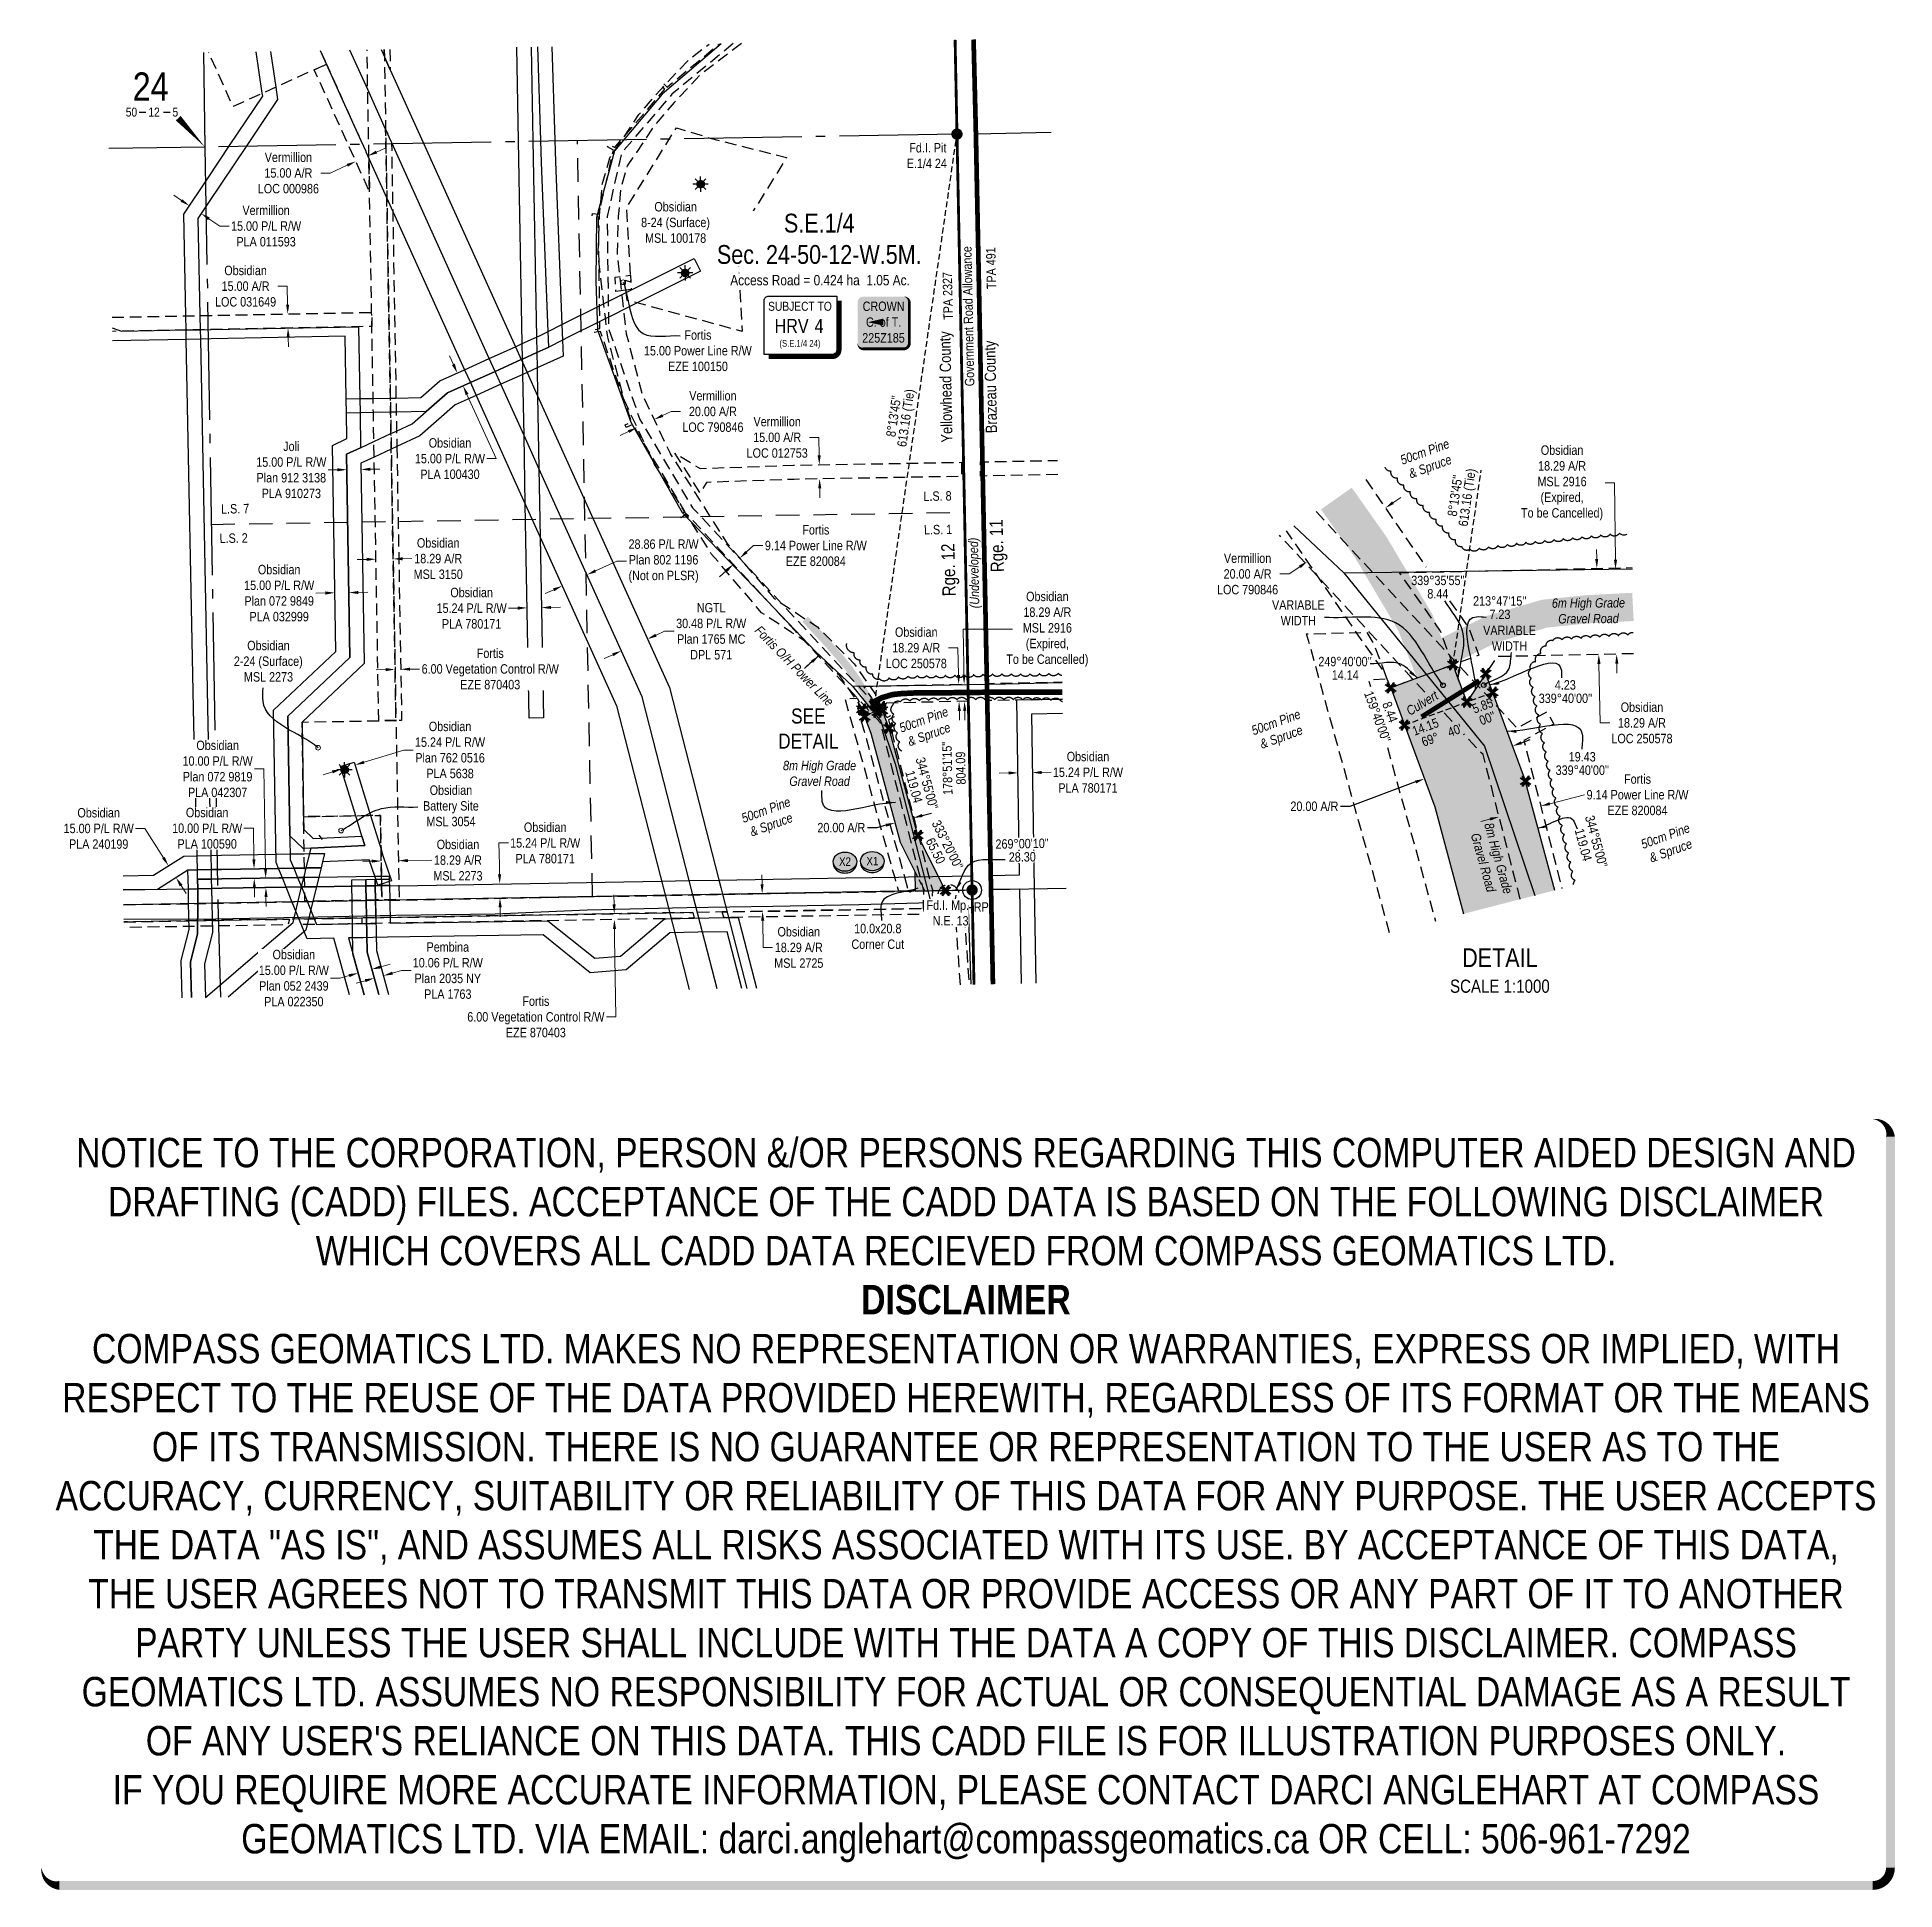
# Model space of a CAD drawing. Extents: x 591540 to 593514, y 5908081 to 5910051.
import ezdxf
from ezdxf.enums import TextEntityAlignment as Align

# ---------------------------------------------------------------- set-up
doc = ezdxf.new("R2010")
doc.units = 0
doc.header["$LTSCALE"] = 5
doc.header["$PDSIZE"] = 0.5
for name, pattern in [('0', [1, 1, 0]), ('BORDER2', [22.225, 6.35, -3.175, 6.35, -3.175, 0, -3.175]), ('CENTERLINEX3', [5, 2.5, -1, 0.5, -1]), ('foc-ACCESSROAD', [3.75, 2.5, -1.25]), ('foc-FLOWLINE', [3.75, 2.5, -1.25]), ('foc-LSD', [8, 5, -3]), ('foc-QUARTERLINE', [33, 25, -3, 2, -3]), ('foc-TIELINE', [1.875, 1.25, -0.625])]:
    doc.linetypes.add(name, pattern=pattern)
doc.layers.get('Defpoints').update_dxf_attribs({"color": 9})
for name, color, linetype in [('10', 1, 'Continuous'), ('35', 37, 'Continuous'), ('9', 3, 'Continuous'), ('AS-POWER', 104, 'foc-POWER'), ('AS-ROADS', 254, 'Continuous'), ('C-AR', 13, 'foc-ACCESSROAD'), ('C-RW', 13, 'Continuous'), ('C-SYMBOL', 7, 'Continuous'), ('C-WS', 13, 'foc-ACCESSROAD'), ('C-WS-S', 8, 'Continuous'), ('CG-NOTES', 7, 'Continuous'), ('CTW', 7, 'Continuous'), ('D-TXT', 6, 'Continuous'), ('DETAIL-T', 7, 'Continuous'), ('F-AR', 190, 'foc-ACCESSROAD'), ('F-EZE', 190, 'foc-FLOWLINE'), ('F-RW', 190, 'Continuous'), ('F-WS', 190, 'foc-ACCESSROAD'), ('L-33', 7, 'Continuous'), ('L-AREAREQUIRED', 7, 'Continuous'), ('L-BD', 7, 'Continuous'), ('L-DETAIL-T', 3, 'Continuous'), ('L-MON', 1, 'Continuous'), ('L-ROAD-T', 7, 'Continuous'), ('L-SEC', 7, 'Continuous'), ('L-SECLBL', 7, 'Continuous'), ('L-SECQ', 8, 'foc-QUARTERLINE'), ('L-SECTION-LSD', 7, 'foc-LSD'), ('L-TIE', 7, 'foc-TIELINE'), ('P-CROSSINGS', 250, 'Continuous'), ('P-PROPOSED', 10, 'Continuous'), ('P-PROPOSED-H', 21, 'Continuous'), ('P-TXT', 4, 'Continuous'), ('T-BUSH', 110, '0'), ('T-BUSH-T', 110, 'Continuous')]:
    doc.layers.add(name, color=color, linetype=linetype)
doc.layers.add('AS-COUNTY', color=7, linetype='BORDER2', lineweight=60, true_color=0xcc33ff)
for name, color, linetype, lineweight in [('AS-GENERAL', 48, 'Continuous', 18), ('C-AR-T', 13, 'Continuous', 9), ('C-RW-T', 13, 'Continuous', 9), ('C-WS-T', 13, 'Continuous', 9), ('F-AR-T', 190, 'Continuous', 9), ('F-EZE-T', 190, 'Continuous', 9), ('F-RW-T', 190, 'Continuous', 9), ('T-TEXT', 48, 'Continuous', 18)]:
    doc.layers.add(name, color=color, linetype=linetype, lineweight=lineweight)
doc.layers.add('AS-PIPE-AG', color=7, linetype='Continuous', true_color=0x7d00fa)
doc.layers.add('AS-TRAPPER-T', color=7, linetype='Continuous', true_color=0xc26100)
doc.layers.add('AS-TRAPPER BOUNDARY', color=7, linetype='CENTERLINEX3', true_color=0xb85c00, transparency=0.6)
doc.layers.add('DISCLAIMER', color=7, linetype='Continuous', plot=False)
doc.styles.add('100L', font='ARIALN.TTF', dxfattribs={"height": 11})
doc.styles.add('175L', font='ARIALN.TTF', dxfattribs={"height": 20})
doc.styles.add('240', font='ARIALN.TTF', dxfattribs={"height": 30})
doc.styles.add('80', font='ARIALN.TTF', dxfattribs={"height": 10})
doc.styles.add('80CG', font='ARIALN.TTF', dxfattribs={"height": 10})
doc.styles.add('80L', font='ARIALN.TTF', dxfattribs={"height": 10})
doc.styles.add('80LS', font='ARIALNI.TTF', dxfattribs={"height": 10})
doc.styles.add('Crossing', font='ARIALN.TTF', dxfattribs={"height": 10})
doc.styles.add('foc-LtypeFont', font='ARIALN.TTF', dxfattribs={"height": 7.35})
doc.styles.add('HRV', font='ARIALN.TTF', dxfattribs={"height": 3})
doc.styles.add('SIMPLEX', font='ARIALN.TTF')
doc.linetypes.add('foc-POWER', pattern='A,6,-1,["P",foc-LtypeFont,S=0.2,R=0,X=-0.625,Y=-0.75],-1.24,4', length=12.24)
doc.dimstyles.new('Compass 5 000', dxfattribs={"dimscale": 5, "dimtxt": 9, "dimasz": 2, "dimexe": 0.2, "dimexo": 0.0625, "dimgap": 0.5, "dimtad": 0, "dimtih": 1, "dimtoh": 1, "dimzin": 0, "dimdsep": 46, "dimtxsty": '80CG', "dimcen": 0.1, "dimse1": 1, "dimse2": 1, "dimclrd": 256, "dimclrt": 256, "dimaunit": 1, "dimadec": 4, "dimazin": 0, "dimtfac": 0.06, "dimtofl": 0, "dimtmove": 0, "dimatfit": 1, "dimfxl": 0.2, "dimtolj": 1, "dimtzin": 0, "dimlwd": -1, "dimarcsym": 0})

msp = doc.modelspace()

# ---------------------------------------------------------------- texts
at = {"layer": 'AS-GENERAL', "attachment_point": 2, "style": '80LS'}
for s, insert, char_height, width, rotation in [('6m High Grade Gravel Road', (593188.26, 5909454.244), 9.99553, 77.4596, 0.314396), ('Culvert', (593008.974, 5909347.065), 10, 36.82578, 31.195667), ('8m High Grade\\PGravel Road', (593097.548, 5909179.14), 9.99553, 77.4596, 285.716601)]:
    msp.add_mtext(s, dxfattribs=dict(at, insert=insert, char_height=char_height, width=width, rotation=rotation))
at = {"layer": 'AS-GENERAL', "insert": (592371.279, 5909281.405), "char_height": 9.99553, "width": 77.4596, "attachment_point": 2, "style": '80LS'}
msp.add_mtext('8m High Grade\\PGravel Road', dxfattribs=at)
at = {"layer": 'AS-POWER', "insert": (592308.69, 5909426.113), "char_height": 9.99847, "attachment_point": 1, "rotation": 314.340684, "style": '100L'}
msp.add_mtext_dynamic_manual_height_columns('\\A1;{\\fArial Narrow|b0|i1|c0|p34;Fortis O/H Power Line}', width=112.53403, gutter_width=55.018, heights=[0], dxfattribs=at)
at = {"layer": 'AS-TRAPPER-T', "style": '80L'}
for s, rotation, p in [('TPA 491', 91.245939, (592559.024, 5909782.827)), ('TPA 2327', 91.224445, (592513.017, 5909750.197))]:
    msp.add_text(s, height=9.9942, rotation=rotation, dxfattribs=at).set_placement(p)
at = {"layer": 'C-WS-T', "char_height": 9.99553, "attachment_point": 1, "style": '175L'}
for s, insert in [('\\pi14.405;Obsidian\\P\\pi0.29458;8-24 (Surface)\\P\\pi4.5287;MSL 100178', (592181.303, 5909875.376)), ('\\pi14.405;Obsidian\\P\\pi0.22639;2-24 (Surface)\\P\\pi10.911;MSL 2273', (591748.626, 5909408.973))]:
    msp.add_mtext_dynamic_manual_height_columns(s, width=72.62379, gutter_width=100, heights=[0], dxfattribs=dict(at, insert=insert))
at = {"layer": 'D-TXT', "color": 3, "insert": (592553.187, 5909481.75), "char_height": 13.9937, "attachment_point": 1, "rotation": 91.472334, "style": '80L'}
msp.add_mtext_dynamic_manual_height_columns('Rge. 11', width=53.34185, gutter_width=47.5, heights=[0], dxfattribs=at)
at = {"layer": 'DETAIL-T', "color": 3, "insert": (593094.207, 5909058.387), "char_height": 19.97734, "width": 110.83825, "attachment_point": 5, "style": '80CG', "bg_fill": 3, "box_fill_scale": 1.15, "bg_fill_color": 256, "bg_fill_true_color": 256, "bg_fill_transparency": 0}
msp.add_mtext('DETAIL\\P{\\H0.7x;SCALE 1:1000}', dxfattribs=at)
at = {"layer": 'F-EZE-T', "insert": (592183.983, 5909739.009), "char_height": 9.99553, "attachment_point": 1, "style": '175L'}
msp.add_mtext_dynamic_manual_height_columns('\\pi43.692;Fortis\\P\\pi0.68916;15.00 Power Line R/W\\P\\pi26.21;EZE 100150', width=114.60873, gutter_width=100, heights=[0], dxfattribs=at)
at = {"layer": 'L-33', "color": 200, "linetype": 'Continuous', "true_color": 0xcc33ff, "char_height": 11.99464, "attachment_point": 5, "rotation": 91.18219, "style": '240'}
for s, insert in [('Yellowhead County', (592507.2, 5909678.892)), ('Brazeau County', (592554.725, 5909678.892))]:
    msp.add_mtext_dynamic_manual_height_columns(s, width=201.2467, gutter_width=45, heights=[0], dxfattribs=dict(at, insert=insert))
at = {"layer": 'L-BD', "style": '80L'}
for s, height, rotation, p in [('613.16 (Tie)', 9.99554, 81.7707, (592464.027, 5909645.663)), ("8°13'45''", 9.9955, 81.7707, (592449.93, 5909647.701)), ("8°13'45''", 9.9955, 81.7707, (593046.447, 5909563.232)), ('613.16 (Tie)', 9.99554, 81.7707, (593060.544, 5909561.193)), ("159°40'00''", 9.99554, 290.3333, (592964.223, 5909328.316)), ('8.44', 9.9955, 290.3333, (592977.579, 5909333.266)), ('5.85', 9.9955, 20.3333, (593075.942, 5909340.066)), ('14.15', 9.9955, 20.3333, (593015.147, 5909317.537)), ("40'", 9.9955, 20.3333, (593046.316, 5909313.897)), ("00''", 9.9955, 20.3333, (593080.891, 5909326.71)), ('178°51\'15"', 9.9955, 91.1463, (592507.035, 5909273.359)), ('69°', 9.9955, 20.3333, (593020.096, 5909304.181)), ('344°55\'00"', 9.9955, 285.0834, (592485.388, 5909257.556)), ('804.09', 9.9955, 91.1463, (592521.276, 5909273.644)), ('119.04', 9.9955, 285.0834, (592471.635, 5909253.849)), ('344°55\'00"', 9.9955, 285.0834, (593196.704, 5909195.854)), ('65.50', 9.9955, 296.6543, (592494.565, 5909185.737)), ('333°20\'00"', 9.9955, 296.6543, (592507.295, 5909192.127)), ('119.04', 9.9955, 285.0834, (593182.951, 5909192.148))]:
    msp.add_text(s, height=height, rotation=rotation, dxfattribs=at).set_placement(p, align=Align.MIDDLE)
for s, height, p in [("339°35'55''", 9.99554, (593028.382, 5909473.227)), ('8.44', 9.9955, (593028.243, 5909458.984)), ("213°47'15''", 9.99554, (593094.089, 5909451.365)), ('7.23', 9.9955, (593094.242, 5909437.123)), ("249°40'00''", 9.99554, (592929.694, 5909386.923)), ('14.14', 9.9955, (592929.934, 5909372.681)), ('4.23', 9.9955, (593163.759, 5909362.081)), ("339°40'00''", 9.99554, (593163.912, 5909347.838)), ('19.43', 9.9955, (593181.696, 5909285.724)), ("339°40'00''", 9.99554, (593181.849, 5909271.481))]:
    msp.add_text(s, height=height, dxfattribs=at).set_placement(p, align=Align.MIDDLE)
at = {"layer": 'L-DETAIL-T', "insert": (592359.335, 5909315.704), "char_height": 15.9865, "width": 63.58239, "attachment_point": 5, "style": '80CG'}
msp.add_mtext('SEE DETAIL', dxfattribs=at)
at = {"layer": 'L-ROAD-T', "style": '80L'}
msp.add_text('Government Road Allowance', height=9.99553, rotation=91.182261, dxfattribs=at).set_placement((592529.254, 5909753.974), align=Align.MIDDLE_CENTER)
at = {"layer": 'P-TXT', "char_height": 9.99554, "width": 55.48453, "attachment_point": 5, "style": '80CG'}
for insert in [(592880.077, 5909438.791), (593104.448, 5909411.754)]:
    msp.add_mtext('\\A1;VARIABLE WIDTH', dxfattribs=dict(at, insert=insert))
at = {"layer": 'P-TXT', "insert": (592433.139, 5909094.744), "char_height": 9.99554, "attachment_point": 5, "style": '80CG'}
msp.add_mtext('\\A1;10.0x20.8\\PCorner Cut', dxfattribs=at)
at = {"layer": 'T-BUSH-T', "char_height": 9.9955, "width": 53.91634, "attachment_point": 2, "rotation": 20, "style": '80LS'}
for insert in [(593012.673, 5909614.652), (592480.162, 5909329.883), (592854.497, 5909327.134), (592312.498, 5909233.948), (593268.33, 5909206.204)]:
    msp.add_mtext('50cm Pine\\P& Spruce', dxfattribs=dict(at, insert=insert))
at = {"layer": 'T-TEXT', "style": '80LS'}
msp.add_text('(Undeveloped)', height=9.99553, rotation=91.182261, dxfattribs=at).set_placement((592535.295, 5909481.075), align=Align.MIDDLE_CENTER)

# ---------------------------------------------------------------- blocks, each defined once
blk = doc.blocks.new('L-SECLBL')
at = {"layer": '9', "color": 7}
for p, q in [((-5.1, -27.8), (-12.3, -27.8)), ((20.7, -27.8), (13.5, -27.8))]:
    blk.add_line(p, q, dxfattribs=at)
at = {"layer": '10', "color": 2, "style": 'SIMPLEX'}
blk.add_attdef('SEC', text='', height=30, dxfattribs=at).set_placement((0, 0), align=Align.MIDDLE)
at = {"layer": '10', "color": 5, "style": '80L'}
blk.add_attdef('TWP', text='', height=9.5, dxfattribs=at).set_placement((-14.4, -27.4), align=Align.MIDDLE_RIGHT)
blk.add_attdef('RGE', text='', height=9.5, dxfattribs=at).set_placement((3.6, -27.4), align=Align.MIDDLE_CENTER)
blk.add_attdef('MER', text='', height=9.5, dxfattribs=at).set_placement((23.2, -27.4), align=Align.MIDDLE_LEFT)
blk = doc.blocks.new('*U412')
h = blk.add_hatch(color=59)
edge = h.paths.add_edge_path()
edge.add_line((-21.5, -28.5), (21.5, -28.5))
edge.add_arc((21.5, -22.5), 6, 270, 360)
edge.add_line((27.5, -22.5), (27.5, 21))
edge.add_arc((21.5, 21), 6, 0, 90)
edge.add_line((21.5, 27), (-21.5, 27))
edge.add_arc((-21.5, 21), 6, 90, 180)
edge.add_line((-27.5, 21), (-27.5, -22.5))
edge.add_arc((-21.5, -22.5), 6, 180, 270)
at = {"color": 1, "flags": 128}
blk.add_lwpolyline([(-21.5, -28.5, 3, 3, 0), (21.5, -28.5, 3, 3, 0.414214), (27.5, -22.5, 3, 3, 0), (27.5, 21, 3, 0, 0.414214), (21.5, 27, 0, 0, 0), (-21.5, 27, 0, 0, 0.414214), (-27.5, 21, 0, 0, 0), (-27.5, -22.5, 0, 3, 0.414214)], format="xyseb", close=True, dxfattribs=at)
blk.add_lwpolyline([(-16.6, -0.2, 0, 7.5, 0), (0, 0, 0, 0, 0)], format="xyseb", dxfattribs=at)
at = {"color": 1, "style": '80'}
blk.add_attdef('ENTER_TEXT_001', (-36, -5), '', height=10, dxfattribs=at)
blk = doc.blocks.new('*D413')
at = {"layer": 'C-AR-T', "transparency": 16777216}
for p, q in [((591805.6, 5909785.9), (591795.6, 5909785.9)), ((591806, 5909766.4), (591805.6, 5909785.9)), ((591806.6, 5909731.4), (591806.8, 5909721.4))]:
    blk.add_line(p, q, dxfattribs=at)
for points in [[(591807.6, 5909766.4), (591804.3, 5909766.4), (591806.1, 5909756.4)], [(591808.3, 5909731.4), (591804.9, 5909731.4), (591806.4, 5909741.4)]]:
    blk.add_solid(points, dxfattribs=at)
at = {"layer": 'Defpoints', "color": 0, "transparency": 16777216}
for p in [(591774.1, 5909755.8), (591806.1, 5909756.4), (591774.4, 5909740.8)]:
    blk.add_point(p, dxfattribs=at)
at = {"layer": 'C-AR-T', "transparency": 16777216, "insert": (591761.3, 5909785.9), "char_height": 10, "attachment_point": 5, "style": '80CG'}
blk.add_mtext('\\A1;Obsidian\\P15.00 A/R\\PLOC 031649', dxfattribs=at)
blk = doc.blocks.new('*D414')
at = {"layer": 'C-AR-T', "transparency": 16777216}
for p, q in [((591895.5, 5909174.7), (591885.5, 5909174.6)), ((591933.7, 5909175.4), (591959.1, 5909175.8))]:
    blk.add_line(p, q, dxfattribs=at)
for points in [[(591895.4, 5909176.4), (591895.5, 5909173.1), (591905.5, 5909174.9)], [(591933.7, 5909177.1), (591933.8, 5909173.7), (591923.7, 5909175.2)]]:
    blk.add_solid(points, dxfattribs=at)
at = {"layer": 'Defpoints', "color": 0, "transparency": 16777216}
for p in [(591904.8, 5909213.6), (591923.1, 5909214), (591923.7, 5909175.2)]:
    blk.add_point(p, dxfattribs=at)
at = {"layer": 'C-AR-T', "transparency": 16777216, "insert": (591987, 5909175.8), "char_height": 10, "attachment_point": 5, "style": '80CG'}
blk.add_mtext('\\A1;Obsidian\\P18.29 A/R\\PMSL 2273', dxfattribs=at)
blk = doc.blocks.new('*D415')
at = {"layer": 'C-AR-T', "transparency": 16777216}
for p, q in [((591889.8, 5909495.5), (591879.8, 5909495.3)), ((591928.1, 5909496.2), (591938.1, 5909496.3))]:
    blk.add_line(p, q, dxfattribs=at)
for points in [[(591889.8, 5909497.2), (591889.9, 5909493.8), (591899.8, 5909495.7)], [(591928.1, 5909497.8), (591928.2, 5909494.5), (591918.1, 5909496)]]:
    blk.add_solid(points, dxfattribs=at)
at = {"layer": 'Defpoints', "color": 0, "transparency": 16777216}
for p in [(591899.7, 5909502.6), (591918, 5909502.9), (591918.1, 5909496)]:
    blk.add_point(p, dxfattribs=at)
at = {"layer": 'C-AR-T', "transparency": 16777216, "insert": (591966, 5909496.3), "char_height": 10, "attachment_point": 5, "style": '80CG'}
blk.add_mtext('\\A1;Obsidian\\P18.29 A/R\\PMSL 3150', dxfattribs=at)
blk = doc.blocks.new('*D416')
at = {"layer": 'C-RW-T', "transparency": 16777216}
for p, q in [((592572.2, 5909268.5), (592562.2, 5909268.3)), ((592607.4, 5909269), (592617.4, 5909269.2))]:
    blk.add_line(p, q, dxfattribs=at)
for points in [[(592572.1, 5909270.2), (592572.2, 5909266.8), (592582.2, 5909268.6)], [(592607.4, 5909270.7), (592607.4, 5909267.3), (592597.4, 5909268.9)]]:
    blk.add_solid(points, dxfattribs=at)
at = {"layer": 'Defpoints', "color": 0, "transparency": 16777216}
for p in [(592597.4, 5909268.9), (592582.9, 5909219.3), (592598.1, 5909219.5)]:
    blk.add_point(p, dxfattribs=at)
at = {"layer": 'C-RW-T', "transparency": 16777216, "insert": (592656.5, 5909269.2), "char_height": 10, "attachment_point": 5, "style": '80CG'}
blk.add_mtext('\\A1;Obsidian\\P15.24 P/L R/W\\PPLA 780171', dxfattribs=at)
blk = doc.blocks.new('*D417')
at = {"layer": 'C-RW-T', "transparency": 16777216}
for p, q in [((591887.2, 5909279.9), (591929.5, 5909292.9)), ((591929.5, 5909292.9), (591939.5, 5909292.9)), ((591853.5, 5909269.6), (591843.9, 5909266.6))]:
    blk.add_line(p, q, dxfattribs=at)
for points in [[(591886.7, 5909281.5), (591887.7, 5909278.3), (591877.6, 5909277)], [(591853, 5909271.2), (591854, 5909268), (591863, 5909272.5)]]:
    blk.add_solid(points, dxfattribs=at)
at = {"layer": 'Defpoints', "color": 0, "transparency": 16777216}
for p in [(591867, 5909259.7), (591877.6, 5909277), (591881.5, 5909264.2)]:
    blk.add_point(p, dxfattribs=at)
at = {"layer": 'C-RW-T', "transparency": 16777216, "insert": (591978.6, 5909292.9), "char_height": 10, "attachment_point": 5, "style": '80CG'}
blk.add_mtext('\\A1;Obsidian\\P15.24 P/L R/W\\PPlan 762 0516\\PPLA 5638', dxfattribs=at)
blk = doc.blocks.new('*D418')
at = {"layer": 'C-RW-T', "transparency": 16777216}
for p, q in [((591905.1, 5909062.4), (591914.8, 5909065.1)), ((591861.7, 5909050.4), (591851.7, 5909050.4)), ((591871.4, 5909053.1), (591861.7, 5909050.4))]:
    blk.add_line(p, q, dxfattribs=at)
for points in [[(591904.7, 5909064.1), (591905.6, 5909060.8), (591895.5, 5909059.8)], [(591870.9, 5909054.7), (591871.8, 5909051.5), (591881, 5909055.8)]]:
    blk.add_solid(points, dxfattribs=at)
at = {"layer": 'Defpoints', "color": 0, "transparency": 16777216}
for p in [(591873.8, 5909081.9), (591888.3, 5909085.9), (591881, 5909055.8)]:
    blk.add_point(p, dxfattribs=at)
at = {"layer": 'C-RW-T', "transparency": 16777216, "insert": (591812.6, 5909050.4), "char_height": 10, "attachment_point": 5, "style": '80CG', "bg_fill": 3, "box_fill_scale": 1.1, "bg_fill_color": 256, "bg_fill_true_color": 13158600, "bg_fill_transparency": 0}
blk.add_mtext('\\A1;Obsidian\\P15.00 P/L R/W\\PPlan 052 2439\\PPLA 022350', dxfattribs=at)
blk = doc.blocks.new('*D419')
at = {"layer": 'C-RW-T', "transparency": 16777216}
for p, q in [((591846.1, 5909459.8), (591836.1, 5909459.6)), ((591881.1, 5909460.4), (591891.1, 5909460.5))]:
    blk.add_line(p, q, dxfattribs=at)
for points in [[(591846.1, 5909461.5), (591846.2, 5909458.1), (591856.1, 5909460)], [(591881.1, 5909462), (591881.1, 5909458.7), (591871.1, 5909460.2)]]:
    blk.add_solid(points, dxfattribs=at)
at = {"layer": 'Defpoints', "color": 0, "transparency": 16777216}
for p in [(591856.1, 5909460.6), (591856.1, 5909460), (591871.1, 5909460.8)]:
    blk.add_point(p, dxfattribs=at)
at = {"layer": 'C-RW-T', "transparency": 16777216, "insert": (591797, 5909459.6), "char_height": 10, "attachment_point": 5, "style": '80CG'}
blk.add_mtext('\\A1;Obsidian\\P15.00 P/L R/W\\PPlan 072 9849\\PPLA 032999', dxfattribs=at)
blk = doc.blocks.new('*D420')
at = {"layer": 'C-RW-T', "transparency": 16777216}
for p, q in [((591780.7, 5909272.8), (591770.7, 5909272.8)), ((591782.5, 5909166.7), (591780.7, 5909272.8)), ((591783, 5909136.7), (591783.2, 5909126.7))]:
    blk.add_line(p, q, dxfattribs=at)
for points in [[(591784.2, 5909166.7), (591780.8, 5909166.7), (591782.7, 5909156.7)], [(591784.7, 5909136.8), (591781.4, 5909136.7), (591782.9, 5909146.7)]]:
    blk.add_solid(points, dxfattribs=at)
at = {"layer": 'Defpoints', "color": 0, "transparency": 16777216}
for p in [(591780.2, 5909156.7), (591780.3, 5909146.7), (591782.7, 5909156.7)]:
    blk.add_point(p, dxfattribs=at)
at = {"layer": 'C-RW-T', "transparency": 16777216, "insert": (591731.6, 5909272.8), "char_height": 10, "attachment_point": 5, "style": '80CG', "bg_fill": 3, "box_fill_scale": 1.1, "bg_fill_color": 256, "bg_fill_true_color": 13158600, "bg_fill_transparency": 0}
blk.add_mtext('\\A1;Obsidian\\P10.00 P/L R/W\\PPlan 072 9819\\PPLA 042307', dxfattribs=at)
blk = doc.blocks.new('*D421')
at = {"layer": 'C-RW-T', "transparency": 16777216}
for p, q in [((591982.2, 5909702.8), (591978, 5909711.9)), ((591996.6, 5909670.8), (592000.8, 5909661.7)), ((592027.6, 5909602.6), (592000.8, 5909661.7)), ((592017.6, 5909602.6), (592027.6, 5909602.6))]:
    blk.add_line(p, q, dxfattribs=at)
for points in [[(591983.7, 5909703.4), (591980.6, 5909702.1), (591986.3, 5909693.6)], [(591998.2, 5909671.5), (591995.1, 5909670.2), (591992.5, 5909679.9)]]:
    blk.add_solid(points, dxfattribs=at)
at = {"layer": 'Defpoints', "color": 0, "transparency": 16777216}
for p in [(591986.3, 5909693.6), (591983.1, 5909692.2), (591989.3, 5909678.5)]:
    blk.add_point(p, dxfattribs=at)
at = {"layer": 'C-RW-T', "transparency": 16777216, "insert": (591978.5, 5909602.6), "char_height": 10, "attachment_point": 5, "style": '80CG'}
blk.add_mtext('\\A1;Obsidian\\P15.00 P/L R/W\\PPLA 100430', dxfattribs=at)
blk = doc.blocks.new('*D422')
at = {"layer": 'C-RW-T', "transparency": 16777216}
for p, q in [((591769.6, 5909209.7), (591759.6, 5909209.7)), ((591770.2, 5909176.5), (591769.6, 5909209.7)), ((591770.7, 5909146.5), (591770.8, 5909136.5))]:
    blk.add_line(p, q, dxfattribs=at)
for points in [[(591771.8, 5909176.6), (591768.5, 5909176.5), (591770.3, 5909166.5)], [(591772.3, 5909146.5), (591769, 5909146.5), (591770.5, 5909156.5)]]:
    blk.add_solid(points, dxfattribs=at)
at = {"layer": 'Defpoints', "color": 0, "transparency": 16777216}
for p in [(591770.3, 5909166.5), (591773.4, 5909166.6), (591773.6, 5909156.6)]:
    blk.add_point(p, dxfattribs=at)
at = {"layer": 'C-RW-T', "transparency": 16777216, "insert": (591720.5, 5909209.7), "char_height": 10, "attachment_point": 5, "style": '80CG', "bg_fill": 3, "box_fill_scale": 1.1, "bg_fill_color": 256, "bg_fill_true_color": 13158600, "bg_fill_transparency": 0}
blk.add_mtext('\\A1;Obsidian\\P10.00 P/L R/W\\PPLA 100590', dxfattribs=at)
blk = doc.blocks.new('*D423')
at = {"layer": 'C-RW-T', "transparency": 16777216}
for p, q in [((591654.3, 5909209.5), (591644.3, 5909209.5)), ((591674, 5909178.4), (591654.3, 5909209.5)), ((591692.8, 5909148.8), (591698.1, 5909140.4))]:
    blk.add_line(p, q, dxfattribs=at)
for points in [[(591675.4, 5909179.3), (591672.6, 5909177.5), (591679.4, 5909169.9)], [(591694.2, 5909149.7), (591691.3, 5909147.9), (591687.4, 5909157.3)]]:
    blk.add_solid(points, dxfattribs=at)
at = {"layer": 'Defpoints', "color": 0, "transparency": 16777216}
for p in [(591675.4, 5909167.4), (591679.4, 5909169.9), (591683.4, 5909154.8)]:
    blk.add_point(p, dxfattribs=at)
at = {"layer": 'C-RW-T', "transparency": 16777216, "insert": (591605.2, 5909209.5), "char_height": 10, "attachment_point": 5, "style": '80CG'}
blk.add_mtext('\\A1;Obsidian\\P15.00 P/L R/W\\PPLA 240199', dxfattribs=at)
blk = doc.blocks.new('*D424')
at = {"layer": 'C-RW-T', "transparency": 16777216}
for p, q in [((592040.6, 5909194.1), (592030.6, 5909194.1)), ((592030.6, 5909194.1), (592031, 5909170.9)), ((592031.2, 5909160.9), (592031, 5909170.9)), ((592031.8, 5909125.7), (592032, 5909115.7))]:
    blk.add_line(p, q, dxfattribs=at)
for points in [[(592032.9, 5909160.9), (592029.5, 5909160.9), (592031.4, 5909150.9)], [(592033.5, 5909125.7), (592030.1, 5909125.7), (592031.6, 5909135.7)]]:
    blk.add_solid(points, dxfattribs=at)
at = {"layer": 'Defpoints', "color": 0, "transparency": 16777216}
for p in [(592022.2, 5909150.7), (592031.4, 5909150.9), (592022.4, 5909135.5)]:
    blk.add_point(p, dxfattribs=at)
at = {"layer": 'C-RW-T', "transparency": 16777216, "insert": (592079.7, 5909194.1), "char_height": 10, "attachment_point": 5, "style": '80CG'}
blk.add_mtext('\\A1;Obsidian\\P15.24 P/L R/W\\PPLA 780171', dxfattribs=at)
blk = doc.blocks.new('*D425')
at = {"layer": 'C-RW-T', "transparency": 16777216}
for p, q in [((592050.6, 5909443.8), (592040.6, 5909443.6)), ((592085.8, 5909444.4), (592095.8, 5909444.6))]:
    blk.add_line(p, q, dxfattribs=at)
for points in [[(592050.5, 5909445.4), (592050.6, 5909442.1), (592060.6, 5909444)], [(592085.8, 5909446.1), (592085.8, 5909442.8), (592075.8, 5909444.2)]]:
    blk.add_solid(points, dxfattribs=at)
at = {"layer": 'Defpoints', "color": 0, "transparency": 16777216}
for p in [(592060.6, 5909444), (592061.6, 5909389.8), (592076.8, 5909390.1)]:
    blk.add_point(p, dxfattribs=at)
at = {"layer": 'C-RW-T', "transparency": 16777216, "insert": (592001.5, 5909443.6), "char_height": 10, "attachment_point": 5, "style": '80CG'}
blk.add_mtext('\\A1;Obsidian\\P15.24 P/L R/W\\PPLA 780171', dxfattribs=at)
blk = doc.blocks.new('*D426')
at = {"layer": 'Defpoints', "color": 0, "transparency": 16777216}
for p in [(592371, 5909596.1), (592371.8, 5909596.1), (592372, 5909581.1)]:
    blk.add_point(p, dxfattribs=at)
at = {"layer": 'F-AR-T', "transparency": 16777216}
for p, q in [((592370.5, 5909625.2), (592360.5, 5909625.2)), ((592370.9, 5909606.1), (592370.5, 5909625.2)), ((592371.5, 5909571.1), (592371.6, 5909561.1))]:
    blk.add_line(p, q, dxfattribs=at)
for points in [[(592372.5, 5909606.1), (592369.2, 5909606.1), (592371, 5909596.1)], [(592373.1, 5909571.1), (592369.8, 5909571.1), (592371.3, 5909581.1)]]:
    blk.add_solid(points, dxfattribs=at)
at = {"layer": 'F-AR-T', "transparency": 16777216, "insert": (592326.2, 5909625.2), "char_height": 10, "attachment_point": 5, "style": '80CG'}
blk.add_mtext('\\A1;Vermillion\\P15.00 A/R\\PLOC 012753', dxfattribs=at)
blk = doc.blocks.new('*D427')
at = {"layer": 'Defpoints', "color": 0, "transparency": 16777216}
for p in [(591873.5, 5909929.6), (591886.3, 5909935.4), (591878.5, 5909918.5)]:
    blk.add_point(p, dxfattribs=at)
at = {"layer": 'F-AR-T', "transparency": 16777216}
for p, q in [((591900.4, 5909928.5), (591909.5, 5909932.6)), ((591869.4, 5909914.4), (591851.1, 5909906.2)), ((591851.1, 5909906.2), (591841.1, 5909906.2))]:
    blk.add_line(p, q, dxfattribs=at)
for points in [[(591899.7, 5909930), (591901.1, 5909927), (591891.3, 5909924.4)], [(591868.7, 5909915.9), (591870.1, 5909912.9), (591878.5, 5909918.5)]]:
    blk.add_solid(points, dxfattribs=at)
at = {"layer": 'F-AR-T', "transparency": 16777216, "insert": (591806.8, 5909906.2), "char_height": 10, "attachment_point": 5, "style": '80CG'}
blk.add_mtext('\\A1;Vermillion\\P15.00 A/R\\PLOC 000986', dxfattribs=at)
blk = doc.blocks.new('*D428')
at = {"layer": 'Defpoints', "color": 0, "transparency": 16777216}
for p in [(592195.5, 5909644.2), (592183.4, 5909623), (592201.5, 5909631.5)]:
    blk.add_point(p, dxfattribs=at)
at = {"layer": 'F-AR-T', "transparency": 16777216}
for p, q in [((592204.5, 5909648.4), (592213.6, 5909652.7)), ((592213.6, 5909652.7), (592223.6, 5909652.7)), ((592168.3, 5909631.4), (592159.3, 5909627.2))]:
    blk.add_line(p, q, dxfattribs=at)
for points in [[(592167.6, 5909632.9), (592169, 5909629.9), (592177.4, 5909635.7)], [(592203.8, 5909649.9), (592205.2, 5909646.9), (592195.5, 5909644.2)]]:
    blk.add_solid(points, dxfattribs=at)
at = {"layer": 'F-AR-T', "transparency": 16777216, "insert": (592257.9, 5909652.7), "char_height": 10, "attachment_point": 5, "style": '80CG'}
blk.add_mtext('\\A1;Vermillion\\P20.00 A/R\\PLOC 790846', dxfattribs=at)
blk = doc.blocks.new('*D429')
at = {"layer": 'Defpoints', "color": 0, "transparency": 16777216}
for p in [(592286.3, 5909496.6), (592306.3, 5909461.8), (592312.9, 5909467.9)]:
    blk.add_point(p, dxfattribs=at)
at = {"layer": 'F-EZE-T', "transparency": 16777216}
for p, q in [((592293.7, 5909503.4), (592301, 5909510.2)), ((592301, 5909510.2), (592311, 5909510.2)), ((592272.4, 5909483.6), (592265, 5909476.8))]:
    blk.add_line(p, q, dxfattribs=at)
for points in [[(592292.5, 5909504.6), (592294.8, 5909502.2), (592286.3, 5909496.6)], [(592271.2, 5909484.8), (592273.5, 5909482.4), (592279.7, 5909490.4)]]:
    blk.add_solid(points, dxfattribs=at)
at = {"layer": 'F-EZE-T', "transparency": 16777216, "insert": (592367.3, 5909510.2), "char_height": 10, "attachment_point": 5, "style": '80CG'}
blk.add_mtext('\\A1;Fortis\\P9.14 Power Line R/W\\PEZE 820084', dxfattribs=at)
blk = doc.blocks.new('*D430')
at = {"layer": 'Defpoints', "color": 0, "transparency": 16777216}
for p in [(591926.2, 5909378.7), (591920.5, 5909362.4), (591926.5, 5909362.5)]:
    blk.add_point(p, dxfattribs=at)
at = {"layer": 'F-EZE-T', "transparency": 16777216}
for p, q in [((591910.2, 5909378.4), (591900.2, 5909378.2)), ((591936.2, 5909378.8), (591946.2, 5909379))]:
    blk.add_line(p, q, dxfattribs=at)
for points in [[(591910.2, 5909380), (591910.2, 5909376.7), (591920.2, 5909378.5)], [(591936.2, 5909380.5), (591936.2, 5909377.2), (591926.2, 5909378.7)]]:
    blk.add_solid(points, dxfattribs=at)
at = {"layer": 'F-EZE-T', "transparency": 16777216, "insert": (592021.3, 5909379), "char_height": 10, "attachment_point": 5, "style": '80CG', "bg_fill": 3, "box_fill_scale": 1.1, "bg_fill_color": 256, "bg_fill_true_color": 13158600, "bg_fill_transparency": 0}
blk.add_mtext('\\A1;Fortis\\P6.00 Vegetation Control R/W\\PEZE 870403', dxfattribs=at)
blk = doc.blocks.new('*D431')
at = {"layer": 'Defpoints', "color": 0, "transparency": 16777216}
for p in [(592188.4, 5909410.8), (592190, 5909407.3), (592162.3, 5909394.7)]:
    blk.add_point(p, dxfattribs=at)
at = {"layer": 'F-RW-T', "transparency": 16777216}
for p, q in [((592197.5, 5909415), (592206.6, 5909419.1)), ((592206.6, 5909419.1), (592216.6, 5909419.1)), ((592151.5, 5909394.2), (592142.4, 5909390.1))]:
    blk.add_line(p, q, dxfattribs=at)
for points in [[(592196.8, 5909416.5), (592198.2, 5909413.4), (592188.4, 5909410.8)], [(592150.9, 5909395.7), (592152.2, 5909392.7), (592160.7, 5909398.3)]]:
    blk.add_solid(points, dxfattribs=at)
at = {"layer": 'F-RW-T', "transparency": 16777216, "insert": (592256.1, 5909419.1), "char_height": 10, "attachment_point": 5, "style": '80CG'}
blk.add_mtext('\\A1;NGTL\\P30.48 P/L R/W\\PPlan 1765 MC\\PDPL 571', dxfattribs=at)
blk = doc.blocks.new('*D432')
at = {"layer": 'Defpoints', "color": 0, "transparency": 16777216}
for p in [(591899.7, 5909044.8), (591907.8, 5909053), (591909.3, 5909047.5)]:
    blk.add_point(p, dxfattribs=at)
at = {"layer": 'F-RW-T', "transparency": 16777216}
for p, q in [((591888.5, 5909047.7), (591878.8, 5909045)), ((591917.4, 5909055.7), (591927.1, 5909058.4)), ((591927.1, 5909058.4), (591937.1, 5909058.4))]:
    blk.add_line(p, q, dxfattribs=at)
for points in [[(591888, 5909049.3), (591888.9, 5909046.1), (591898.1, 5909050.4)], [(591917, 5909057.3), (591917.9, 5909054.1), (591907.8, 5909053)]]:
    blk.add_solid(points, dxfattribs=at)
at = {"layer": 'F-RW-T', "transparency": 16777216, "insert": (591976.2, 5909058.4), "char_height": 10, "attachment_point": 5, "style": '80CG'}
blk.add_mtext('\\A1;Pembina\\P10.06 P/L R/W\\PPlan 2035 NY\\PPLA 1763', dxfattribs=at)
blk = doc.blocks.new('*D433')
at = {"layer": 'Defpoints', "color": 0, "transparency": 16777216}
for p in [(591714.2, 5909890.3), (591726.7, 5909881.9), (591714.1, 5909863.1)]:
    blk.add_point(p, dxfattribs=at)
at = {"layer": 'F-RW-T', "transparency": 16777216}
for p, q in [((591693.3, 5909877), (591685, 5909882.5)), ((591722.4, 5909857.5), (591734, 5909849.8)), ((591734, 5909849.8), (591744, 5909849.8))]:
    blk.add_line(p, q, dxfattribs=at)
for points in [[(591694.2, 5909878.3), (591692.4, 5909875.6), (591701.6, 5909871.4)], [(591723.3, 5909858.9), (591721.5, 5909856.1), (591714.1, 5909863.1)]]:
    blk.add_solid(points, dxfattribs=at)
at = {"layer": 'F-RW-T', "transparency": 16777216, "insert": (591783.1, 5909849.8), "char_height": 10, "attachment_point": 5, "style": '80CG'}
blk.add_mtext('\\A1;Vermillion\\P15.00 P/L R/W\\PPLA 011593', dxfattribs=at)
blk = doc.blocks.new('*D434')
at = {"layer": 'Defpoints', "color": 0, "transparency": 16777216}
for p in [(591868.9, 5909590.9), (591869, 5909588.3), (591884, 5909588.6)]:
    blk.add_point(p, dxfattribs=at)
at = {"layer": 'F-RW-T', "transparency": 16777216}
for p, q in [((591858.9, 5909590.7), (591848.9, 5909590.6)), ((591893.9, 5909591.3), (591903.9, 5909591.5))]:
    blk.add_line(p, q, dxfattribs=at)
for points in [[(591858.9, 5909592.4), (591859, 5909589.1), (591868.9, 5909590.9)], [(591893.9, 5909593), (591894, 5909589.6), (591883.9, 5909591.1)]]:
    blk.add_solid(points, dxfattribs=at)
at = {"layer": 'F-RW-T', "transparency": 16777216, "insert": (591809.9, 5909590.6), "char_height": 10, "attachment_point": 5, "style": '80CG'}
blk.add_mtext('\\A1;Joli\\P15.00 P/L R/W\\PPlan 912 3138\\PPLA 910273', dxfattribs=at)
blk = doc.blocks.new('GAS')
h = blk.add_hatch(color=255)
h.dxf.hatch_style = 1
edge = h.paths.add_edge_path()
edge.add_arc((0, 0), 0.9, 0, 360)
for p, q in [((-0.81, 0), (-1.62, 0)), ((-0.57, 0.57), (-1.14, 1.14)), ((0, 0.81), (0, 1.62)), ((0.57, 0.57), (1.14, 1.14)), ((1.62, 0), (0.81, 0)), ((-0.57, -0.57), (-1.14, -1.14)), ((0, -0.81), (0, -1.62)), ((1.14, -1.14), (0.57, -0.57))]:
    blk.add_line(p, q)
blk.add_circle((0, 0), 0.8)
blk = doc.blocks.new('*D458')
at = {"layer": 'Defpoints', "color": 0, "transparency": 16777216}
for p in [(592124.1, 5909479.2), (592109.8, 5909440.8), (592136.1, 5909452.7)]:
    blk.add_point(p, dxfattribs=at)
at = {"layer": 'F-RW-T', "transparency": 16777216}
for p, q in [((592133.2, 5909483.3), (592156, 5909493.6)), ((592156, 5909493.6), (592166, 5909493.6)), ((592088.7, 5909463.2), (592079.6, 5909459.1))]:
    blk.add_line(p, q, dxfattribs=at)
for points in [[(592132.5, 5909484.8), (592133.9, 5909481.8), (592124.1, 5909479.2)], [(592088, 5909464.7), (592089.4, 5909461.7), (592097.8, 5909467.3)]]:
    blk.add_solid(points, dxfattribs=at)
at = {"layer": 'F-RW-T', "transparency": 16777216, "insert": (592205.5, 5909493.6), "char_height": 10, "attachment_point": 5, "style": '80CG'}
blk.add_mtext('\\A1;28.86 P/L R/W\\PPlan 802 1196\\P(Not on PLSR)', dxfattribs=at)
blk = doc.blocks.new('TEMP')
h = blk.add_hatch(color=255)
h.dxf.hatch_style = 1
h.paths.add_polyline_path([(0, 0.25), (-0.67, 1.15), (-0.67, 0.67), (-1.15, 0.67), (-0.25, 0), (-1.15, -0.67), (-0.67, -0.67), (-0.67, -1.15), (0, -0.25), (0.67, -1.15), (0.67, -0.67), (1.15, -0.67), (0.25, 0), (1.15, 0.67), (0.67, 0.67), (0.67, 1.15)])
h.paths.add_polyline_path([(0.57, 0.85), (0.57, 0.57), (0.85, 0.57), (0.08, 0), (0.85, -0.57), (0.57, -0.57), (0.57, -0.85), (0, -0.08), (-0.57, -0.85), (-0.57, -0.57), (-0.85, -0.57), (-0.08, 0), (-0.85, 0.57), (-0.57, 0.57), (-0.57, 0.85), (0, 0.08)], flags=16)
h = blk.add_hatch(color=1)
h.dxf.hatch_style = 1
h.paths.add_polyline_path([(0, 0.08), (-0.57, 0.85), (-0.57, 0.57), (-0.85, 0.57), (-0.08, 0), (-0.85, -0.57), (-0.57, -0.57), (-0.57, -0.85), (0, -0.08), (0.57, -0.85), (0.57, -0.57), (0.85, -0.57), (0.08, 0), (0.85, 0.57), (0.57, 0.57), (0.57, 0.85)])
at = {"color": 1}
for p, q in [((-0.08, 0), (0.08, 0)), ((0, 0.08), (0, -0.08))]:
    blk.add_line(p, q, dxfattribs=at)
at = {"color": 255, "flags": 128}
blk.add_lwpolyline([(-0.25, 0), (-1.15, 0.67), (-0.67, 0.67), (-0.67, 1.15), (0, 0.25), (0.67, 1.15), (0.67, 0.67), (1.15, 0.67), (0.25, 0), (1.15, -0.67), (0.67, -0.67), (0.67, -1.15), (0, -0.25), (-0.67, -1.15), (-0.67, -0.67), (-1.15, -0.67)], close=True, dxfattribs=at)
at = {"color": 1, "flags": 128}
blk.add_lwpolyline([(-0.08, 0), (-0.85, 0.57), (-0.57, 0.57), (-0.57, 0.85), (0, 0.08), (0.57, 0.85), (0.57, 0.57), (0.85, 0.57), (0.08, 0), (0.85, -0.57), (0.57, -0.57), (0.57, -0.85), (0, -0.08), (-0.57, -0.85), (-0.57, -0.57), (-0.85, -0.57)], close=True, dxfattribs=at)
blk = doc.blocks.new('*D466')
at = {"layer": 'Defpoints', "color": 0, "transparency": 16777216}
for p in [(592436.4, 5909271.2), (592455.7, 5909276.4), (592451.4, 5909215.5)]:
    blk.add_point(p, dxfattribs=at)
at = {"layer": 'P-TXT', "transparency": 16777216}
for p, q in [((592480.4, 5909223.3), (592490.1, 5909225.9)), ((592432.1, 5909210.3), (592422.1, 5909210.3)), ((592441.8, 5909212.9), (592432.1, 5909210.3))]:
    blk.add_line(p, q, dxfattribs=at)
for points in [[(592480, 5909224.9), (592480.8, 5909221.6), (592470.7, 5909220.7)], [(592441.4, 5909214.5), (592442.2, 5909211.2), (592451.4, 5909215.5)]]:
    blk.add_solid(points, dxfattribs=at)
at = {"layer": 'P-TXT', "transparency": 16777216, "insert": (592394.4, 5909210.3), "char_height": 10, "attachment_point": 5, "style": '80CG'}
blk.add_mtext('\\A1;20.00 A/R', dxfattribs=at)
blk = doc.blocks.new('*U467')
at = {"layer": '35', "color": 3}
blk.add_circle((0, 0), 10, dxfattribs=at)
at = {"layer": '35', "color": 3, "style": '80'}
blk.add_attdef('RP_001', (1.8, -23), '', height=10, dxfattribs=at)
blk = doc.blocks.new('xing2')
h = blk.add_hatch(color=50)
h.dxf.hatch_style = 1
edge = h.paths.add_edge_path()
edge.add_ellipse((0, 0), major_axis=(-12.5, 0), ratio=0.816297, start_angle=0, end_angle=360)
h = blk.add_hatch(color=250)
h.dxf.hatch_style = 1
edge = h.paths.add_edge_path()
edge.add_ellipse((0, -2), major_axis=(-12.5, 0), ratio=0.816297, start_angle=0, end_angle=180)
edge.add_line((12.5, -2), (12.5, 0))
edge.add_ellipse((0, 0), major_axis=(-12.5, 0), ratio=0.816297, start_angle=0, end_angle=180, ccw=False)
edge.add_line((-12.5, 0), (-12.5, -2))
at = {"color": 250}
blk.add_ellipse((0, 0), major_axis=(-12.5, 0), ratio=0.816297, dxfattribs=at)
blk.add_ellipse((0, -2), major_axis=(-12.5, 0), ratio=0.816297, start_param=0, end_param=3.141593, dxfattribs=at)
at = {"color": 250, "style": 'Crossing'}
blk.add_attdef('CROSSING', text='', height=9, dxfattribs=at).set_placement((0.1, 0), align=Align.MIDDLE_CENTER)
at = {"color": 250, "style": 'Crossing', "flags": 1}
for tag, p in [('OWNER', (0.1, -12.5)), ('DESCRIPTION', (0.1, -25.8)), ('LOCATION', (0.1, -39.3)), ('DWG_REF', (0.1, -52.8))]:
    blk.add_attdef(tag, text='', height=9, dxfattribs=at).set_placement(p, align=Align.MIDDLE_CENTER)
blk = doc.blocks.new('fdia')
at = {"color": 255, "const_width": 1}
blk.add_lwpolyline([(-0.5, 0, 1), (0.5, 0, 1)], format="xyb", close=True, dxfattribs=at)
blk = doc.blocks.new('Fdiaa')
blk.add_blockref('fdia', (0, 0))
blk = doc.blocks.new('fdib')
at = {"color": 1, "const_width": 1.6}
blk.add_lwpolyline([(-0.4, 0, 1), (0.4, 0, 1)], format="xyb", close=True, dxfattribs=at)
at = {"color": 1}
blk.add_circle((0, 0), 0.8, dxfattribs=at)
blk = doc.blocks.new('Fdibb')
blk.add_blockref('fdib', (0, 0))
blk = doc.blocks.new('fdicc')
for name in ['Fdibb', 'Fdiaa']:
    blk.add_blockref(name, (0, 0))
blk = doc.blocks.new('FDI')
blk.add_blockref('fdicc', (0, 0))
blk = doc.blocks.new('*D486')
at = {"layer": 'C-AR-T', "transparency": 16777216}
for p, q in [((592310.2, 5909150.2), (592310, 5909160.2)), ((592310.8, 5909111.5), (592311.3, 5909083)), ((592311.3, 5909083), (592321.3, 5909083))]:
    blk.add_line(p, q, dxfattribs=at)
for points in [[(592311.8, 5909150.2), (592308.5, 5909150.1), (592310.3, 5909140.2)], [(592312.5, 5909111.5), (592309.1, 5909111.4), (592310.6, 5909121.4)]]:
    blk.add_solid(points, dxfattribs=at)
at = {"layer": 'Defpoints', "color": 0, "transparency": 16777216}
for p in [(592344.4, 5909140.7), (592310.6, 5909121.4), (592344.7, 5909122)]:
    blk.add_point(p, dxfattribs=at)
at = {"layer": 'C-AR-T', "transparency": 16777216, "insert": (592349.2, 5909083), "char_height": 10, "attachment_point": 5, "style": '80CG'}
blk.add_mtext('\\A1;Obsidian\\P18.29 A/R\\PMSL 2725', dxfattribs=at)
blk = doc.blocks.new('*D487')
at = {"layer": 'Defpoints', "color": 0, "transparency": 16777216}
for p in [(593111.3, 5909287.3), (593014, 5909262.3), (593017.6, 5909252.6)]:
    blk.add_point(p, dxfattribs=at)
at = {"layer": 'P-TXT', "transparency": 16777216}
for p, q in [((593117.1, 5909300.6), (593126.5, 5909304)), ((593004.6, 5909258.9), (592934.9, 5909233)), ((592934.9, 5909233), (592924.9, 5909233))]:
    blk.add_line(p, q, dxfattribs=at)
for points in [[(593116.5, 5909302.1), (593117.7, 5909299), (593107.7, 5909297.1)], [(593004, 5909260.4), (593005.2, 5909257.3), (593014, 5909262.3)]]:
    blk.add_solid(points, dxfattribs=at)
at = {"layer": 'P-TXT', "transparency": 16777216, "insert": (592897.1, 5909233), "char_height": 10, "attachment_point": 5, "style": '80CG'}
blk.add_mtext('\\A1;20.00 A/R', dxfattribs=at)
blk = doc.blocks.new('*D489')
at = {"layer": 'C-AR-T', "transparency": 16777216}
for p, q in [((593216, 5909576.8), (593206, 5909576.8)), ((593217, 5909495.1), (593216, 5909576.8)), ((593218.5, 5909384.7), (593218.6, 5909374.7))]:
    blk.add_line(p, q, dxfattribs=at)
for points in [[(593218.7, 5909495.2), (593215.4, 5909495.1), (593217.2, 5909485.1)], [(593220.1, 5909384.8), (593216.8, 5909384.7), (593218.3, 5909394.7)]]:
    blk.add_solid(points, dxfattribs=at)
at = {"layer": 'Defpoints', "color": 0, "transparency": 16777216}
for p in [(593202.4, 5909485), (593217.2, 5909485.1), (593203.6, 5909394.5)]:
    blk.add_point(p, dxfattribs=at)
at = {"layer": 'C-AR-T', "transparency": 16777216, "insert": (593160.3, 5909576.8), "char_height": 10, "attachment_point": 5, "style": '80CG'}
blk.add_mtext('\\A1;\\A1;Obsidian\\P18.29 A/R\\PMSL 2916\\P(Expired,\\PTo be Cancelled)', dxfattribs=at)
blk = doc.blocks.new('*D490')
at = {"layer": 'Defpoints', "color": 0, "transparency": 16777216}
for p in [(592966.3, 5909559), (592883.8, 5909502.2), (592889.9, 5909493.4)]:
    blk.add_point(p, dxfattribs=at)
at = {"layer": 'F-AR-T', "transparency": 16777216}
for p, q in [((592980.6, 5909555.8), (592988.9, 5909561.4)), ((592870.4, 5909480), (592860.4, 5909480)), ((592881.6, 5909487.7), (592870.4, 5909480))]:
    blk.add_line(p, q, dxfattribs=at)
for points in [[(592979.7, 5909557.2), (592981.6, 5909554.4), (592972.4, 5909550.1)], [(592880.7, 5909489.1), (592882.6, 5909486.3), (592889.9, 5909493.4)]]:
    blk.add_solid(points, dxfattribs=at)
at = {"layer": 'F-AR-T', "transparency": 16777216, "insert": (592826.1, 5909480), "char_height": 10, "attachment_point": 5, "style": '80CG'}
blk.add_mtext('\\A1;Vermillion\\P20.00 A/R\\PLOC 790846', dxfattribs=at)
blk = doc.blocks.new('*D491')
at = {"layer": 'Defpoints', "color": 0, "transparency": 16777216}
for p in [(593092.3, 5909226), (593136.6, 5909237.4), (593137.7, 5909233.3)]:
    blk.add_point(p, dxfattribs=at)
at = {"layer": 'F-EZE-T', "transparency": 16777216}
for p, q in [((593147.3, 5909235.8), (593184.2, 5909245.3)), ((593083.7, 5909219.4), (593074, 5909216.9))]:
    blk.add_line(p, q, dxfattribs=at)
for points in [[(593083.3, 5909221), (593084.1, 5909217.8), (593093.4, 5909221.9)], [(593146.9, 5909237.4), (593147.8, 5909234.2), (593137.7, 5909233.3)]]:
    blk.add_solid(points, dxfattribs=at)
at = {"layer": 'F-EZE-T', "transparency": 16777216, "insert": (593240.5, 5909245.3), "char_height": 10, "attachment_point": 5, "style": '80CG'}
blk.add_mtext('\\A1;Fortis\\P9.14 Power Line R/W\\PEZE 820084', dxfattribs=at)
blk = doc.blocks.new('*D492')
at = {"layer": 'C-AR-T', "transparency": 16777216}
for p, q in [((592518.3, 5909401.5), (592508.3, 5909401.5)), ((592518.9, 5909372.8), (592518.3, 5909401.5)), ((592519.8, 5909334.5), (592520, 5909324.5))]:
    blk.add_line(p, q, dxfattribs=at)
for points in [[(592520.6, 5909372.8), (592517.3, 5909372.7), (592519.1, 5909362.8)], [(592521.4, 5909334.5), (592518.1, 5909334.5), (592519.5, 5909344.5)]]:
    blk.add_solid(points, dxfattribs=at)
at = {"layer": 'Defpoints', "color": 0, "transparency": 16777216}
for p in [(592481, 5909362), (592519.1, 5909362.8), (592481.4, 5909343.7)]:
    blk.add_point(p, dxfattribs=at)
at = {"layer": 'C-AR-T', "transparency": 16777216, "insert": (592474, 5909401.5), "char_height": 10, "attachment_point": 5, "style": '80CG'}
blk.add_mtext('\\A1;Obsidian\\P18.29 A/R\\PLOC 250578', dxfattribs=at)
blk = doc.blocks.new('*D493')
at = {"layer": 'C-AR-T', "transparency": 16777216}
for p, q in [((593197.1, 5909495.9), (593196.9, 5909505.9)), ((593199.5, 5909384.5), (593200.9, 5909321.7)), ((593200.9, 5909321.7), (593210.9, 5909321.7))]:
    blk.add_line(p, q, dxfattribs=at)
for points in [[(593198.7, 5909496), (593195.4, 5909495.9), (593197.3, 5909485.9)], [(593201.2, 5909384.5), (593197.8, 5909384.4), (593199.3, 5909394.5)]]:
    blk.add_solid(points, dxfattribs=at)
at = {"layer": 'Defpoints', "color": 0, "transparency": 16777216}
for p in [(593141.5, 5909484.7), (593197.3, 5909485.9), (593143.5, 5909393.2)]:
    blk.add_point(p, dxfattribs=at)
at = {"layer": 'C-AR-T', "transparency": 16777216, "insert": (593245.2, 5909321.7), "char_height": 10, "attachment_point": 5, "style": '80CG'}
blk.add_mtext('\\A1;Obsidian\\P18.29 A/R\\PLOC 250578', dxfattribs=at)
blk = doc.blocks.new('*D497')
at = {"layer": 'Defpoints', "color": 0, "transparency": 16777216}
for p in [(592141.9, 5909118.6), (592142, 5909112.5), (592153.2, 5909112.7)]:
    blk.add_point(p, dxfattribs=at)
at = {"layer": 'F-EZE-T', "transparency": 16777216}
for p, q in [((592152.9, 5909128.8), (592152.7, 5909138.8)), ((592153.3, 5909102.7), (592153.5, 5909092.7)), ((592154.9, 5909009.2), (592153.5, 5909092.7)), ((592144.9, 5909009.2), (592154.9, 5909009.2))]:
    blk.add_line(p, q, dxfattribs=at)
for points in [[(592154.6, 5909128.9), (592151.2, 5909128.8), (592153.1, 5909118.8)], [(592155, 5909102.7), (592151.7, 5909102.6), (592153.2, 5909112.7)]]:
    blk.add_solid(points, dxfattribs=at)
at = {"layer": 'F-EZE-T', "transparency": 16777216, "insert": (592069.8, 5909009.2), "char_height": 10, "attachment_point": 5, "style": '80CG'}
blk.add_mtext('\\A1;Fortis\\P6.00 Vegetation Control R/W\\PEZE 870403', dxfattribs=at)
blk = doc.blocks.new('HRV')
blk.add_lwpolyline([(-35.1, 31.6), (37.2, 31.6), (37.2, -25.5, -0.414214), (32.2, -30.5), (-40.1, -30.5), (-40.1, 26.6, -0.414214)], format="xyb", close=True)
at = {"const_width": 5, "flags": 128}
blk.add_lwpolyline([(-35.1, -33), (32.2, -33, 0.414214), (39.7, -25.5), (39.7, 26.6)], format="xyb", dxfattribs=at)
at = {"style": '80L'}
blk.add_text('SUBJECT TO', height=9.5, dxfattribs=at).set_placement((-2, 13.1), align=Align.BOTTOM_CENTER)
blk.add_attdef('(N.W.1/4 00)', text='', height=7.12, dxfattribs=at).set_placement((-2, -24.4), align=Align.BOTTOM_CENTER)
at = {"layer": 'CTW', "color": 3, "style": 'HRV'}
blk.add_text('HRV', height=15, dxfattribs=at).set_placement((-10.9, -0.2), align=Align.MIDDLE_CENTER)
blk.add_attdef('0', text='', height=15, dxfattribs=at).set_placement((18.3, -0.2), align=Align.MIDDLE_CENTER)
blk = doc.blocks.new('Disclaimer_Legal')
at = {"layer": 'DISCLAIMER', "color": 254, "flags": 128}
blk.add_lwpolyline([(-3612.9, -1104.6, 37.5, 37.5, 0), (4096.1, -1104.6, 37.5, 37.5, 0.414214), (4171.1, -1029.6, 37.5, 37.5, 0), (4171.1, 2078.7, 37.5, 0, 0.414214), (4096.1, 2153.7, 0, 0, 0), (-3612.9, 2153.7, 0, 0, 0.414214), (-3687.9, 2078.7, 0, 0, 0), (-3687.9, -1029.6, 0, 37.5, 0.414214)], format="xyseb", close=True, dxfattribs=at)
at = {"layer": 'DISCLAIMER', "color": 254, "insert": (241.6, 533.9), "char_height": 125, "width": 7717.568, "attachment_point": 5, "style": '80'}
blk.add_mtext('NOTICE TO THE CORPORATION, PERSON &/OR PERSONS REGARDING THIS COMPUTER AIDED DESIGN AND DRAFTING (CADD) FILES. ACCEPTANCE OF THE CADD DATA IS BASED ON THE FOLLOWING DISCLAIMER WHICH COVERS ALL CADD DATA RECIEVED FROM COMPASS GEOMATICS LTD.\\P{\\fArial Narrow|b1|i0|c0|p34;DISCLAIMER}\\PCOMPASS GEOMATICS LTD. MAKES NO REPRESENTATION OR WARRANTIES, EXPRESS OR IMPLIED, WITH RESPECT TO THE REUSE OF THE DATA PROVIDED HEREWITH, REGARDLESS OF ITS FORMAT OR THE MEANS OF ITS TRANSMISSION. THERE IS NO GUARANTEE OR REPRESENTATION TO THE USER AS TO THE ACCURACY, CURRENCY, SUITABILITY OR RELIABILITY OF THIS DATA FOR ANY PURPOSE. THE USER ACCEPTS THE DATA "AS IS", AND ASSUMES ALL RISKS ASSOCIATED WITH ITS USE. BY ACCEPTANCE OF THIS DATA, THE USER AGREES NOT TO TRANSMIT THIS DATA OR PROVIDE ACCESS OR ANY PART OF IT TO ANOTHER PARTY UNLESS THE USER SHALL INCLUDE WITH THE DATA A COPY OF THIS DISCLAIMER. COMPASS GEOMATICS LTD. ASSUMES NO RESPONSIBILITY FOR ACTUAL OR CONSEQUENTIAL DAMAGE AS A RESULT OF ANY USER\'S RELIANCE ON THIS DATA. THIS CADD FILE IS FOR ILLUSTRATION PURPOSES ONLY.\\PIF YOU REQUIRE MORE ACCURATE INFORMATION, PLEASE CONTACT DARCI ANGLEHART AT COMPASS GEOMATICS LTD. VIA EMAIL: darci.anglehart@compassgeomatics.ca OR CELL: 506-961-7292', dxfattribs=at)

# ---------------------------------------------------------------- dimensions: what is measured, and where the dimension line sits
at = {"layer": 'C-AR-T'}
for base, p1, p2, angle, text, picture, middle in [((591806.144, 5909756.4), (591774.353, 5909740.793), (591774.071, 5909755.798), 91.075194, 'Obsidian\\P15.00 A/R\\PLOC 031649', '*D413', (591761.276, 5909785.915)), ((593217.166, 5909485.149), (593203.615, 5909394.549), (593202.439, 5909484.958), 90.744823, '\\A1;Obsidian\\P18.29 A/R\\PMSL 2916\\P(Expired,\\PTo be Cancelled)', '*D489', (593160.346, 5909576.847)), ((593197.293, 5909485.916), (593143.54, 5909393.239), (593141.546, 5909484.701), 91.249025, 'Obsidian\\P18.29 A/R\\PLOC 250578', '*D493', (593245.186, 5909321.747)), ((592519.135, 5909362.787), (592481.371, 5909343.663), (592480.973, 5909361.955), 91.249025, 'Obsidian\\P18.29 A/R\\PLOC 250578', '*D492', (592473.976, 5909401.519)), ((591923.747, 5909175.225), (591904.776, 5909213.636), (591923.07, 5909213.956), 1.002357, 'Obsidian\\P18.29 A/R\\PMSL 2273', '*D414', (591987.035, 5909175.844)), ((592310.63, 5909121.45), (592344.43, 5909140.736), (592344.742, 5909122.018), 270.953782, 'Obsidian\\P18.29 A/R\\PMSL 2725', '*D486', (592349.217, 5909082.986))]:
    dim = msp.add_linear_dim(base=base, p1=p1, p2=p2, angle=angle, text=text, dimstyle='Compass 5 000', dxfattribs=at)
    dim.commit()
    dim.dimension.update_dxf_attribs({"geometry": picture, "text_midpoint": middle, "dimtype": 161})
dim = msp.add_aligned_dim(p1=(591899.719, 5909502.571), p2=(591918.013, 5909502.891), distance=-6.899, text='Obsidian\\P18.29 A/R\\PMSL 3150', dimstyle='Compass 5 000', dxfattribs=at)
dim.commit()
dim.dimension.update_dxf_attribs({"geometry": '*D415', "text_midpoint": (591966.033, 5909496.343)})
at = {"layer": 'C-RW-T'}
for base, p1, p2, angle, text, picture, middle in [((591986.297, 5909693.644), (591989.337, 5909678.51), (591983.126, 5909692.206), 114.394378, 'Obsidian\\P15.00 P/L R/W\\PPLA 100430', '*D421', (592025.463, 5909602.569)), ((592031.366, 5909150.896), (592022.414, 5909135.526), (592022.161, 5909150.742), 90.954362, 'Obsidian\\P15.24 P/L R/W\\PPLA 780171', '*D424', (592040.181, 5909194.087))]:
    dim = msp.add_linear_dim(base=base, p1=p1, p2=p2, angle=angle, text=text, dimstyle='Compass 5 000', override={"dimtmove": 1}, dxfattribs=at)
    dim.commit()
    dim.dimension.update_dxf_attribs({"geometry": picture, "text_midpoint": middle, "dimtype": 161})
for base, p1, p2, angle, text, picture, middle in [((592060.571, 5909443.965), (592076.813, 5909390.091), (592061.568, 5909389.81), 181.05444, 'Obsidian\\P15.24 P/L R/W\\PPLA 780171', '*D425', (592001.489, 5909443.597)), ((591877.615, 5909276.984), (591866.976, 5909259.725), (591881.544, 5909264.202), 17.085906, 'Obsidian\\P15.24 P/L R/W\\PPlan 762 0516\\PPLA 5638', '*D417', (591978.559, 5909292.923)), ((592597.411, 5909268.863), (592582.889, 5909219.307), (592598.134, 5909219.531), 0.840295, 'Obsidian\\P15.24 P/L R/W\\PPLA 780171', '*D416', (592656.495, 5909269.156))]:
    dim = msp.add_linear_dim(base=base, p1=p1, p2=p2, angle=angle, text=text, dimstyle='Compass 5 000', dxfattribs=at)
    dim.commit()
    dim.dimension.update_dxf_attribs({"geometry": picture, "text_midpoint": middle, "dimtype": 161})
at = {"layer": 'F-AR-T'}
for base, p1, p2, angle, text, picture, middle in [((591878.48, 5909918.55), (591886.298, 5909935.443), (591873.461, 5909929.627), 204.37293, 'Vermillion\\P15.00 A/R\\PLOC 000986', '*D427', (591806.825, 5909906.157)), ((592195.481, 5909644.181), (592183.351, 5909622.952), (592201.459, 5909631.467), 25.183865, 'Vermillion\\P20.00 A/R\\PLOC 790846', '*D428', (592257.88, 5909652.691)), ((592371.038, 5909596.082), (592372.032, 5909581.09), (592371.771, 5909596.095), 90.996402, 'Vermillion\\P15.00 A/R\\PLOC 012753', '*D426', (592326.231, 5909625.164)), ((592889.879, 5909493.38), (592966.307, 5909558.974), (592883.789, 5909502.236), 214.511851, 'Vermillion\\P20.00 A/R\\PLOC 790846', '*D490', (592826.053, 5909479.954))]:
    dim = msp.add_linear_dim(base=base, p1=p1, p2=p2, angle=angle, text=text, dimstyle='Compass 5 000', dxfattribs=at)
    dim.commit()
    dim.dimension.update_dxf_attribs({"geometry": picture, "text_midpoint": middle, "dimtype": 161})
at = {"layer": 'F-EZE-T'}
for base, p1, p2, angle, picture, middle in [((592286.32, 5909496.577), (592306.282, 5909461.754), (592312.921, 5909467.915), 42.863607, '*D429', (592367.32, 5909510.182)), ((593137.654, 5909233.276), (593092.338, 5909225.985), (593136.598, 5909237.378), 14.434513, '*D491', (593240.531, 5909245.254))]:
    dim = msp.add_linear_dim(base=base, p1=p1, p2=p2, angle=angle, text='Fortis\\P9.14 Power Line R/W\\PEZE 820084', dimstyle='Compass 5 000', dxfattribs=at)
    dim.commit()
    dim.dimension.update_dxf_attribs({"geometry": picture, "text_midpoint": middle, "dimtype": 161})
dim = msp.add_linear_dim(base=(592153.17, 5909112.674), p1=(592141.855, 5909118.643), p2=(592141.959, 5909112.485), angle=270.967313, text='Fortis\\P6.00 Vegetation Control R/W\\PEZE 870403', dimstyle='Compass 5 000', override={"dimtmove": 1}, dxfattribs=at)
dim.commit()
dim.dimension.update_dxf_attribs({"geometry": '*D497', "text_midpoint": (592137.857, 5909009.236), "dimtype": 161})
at = {"layer": 'F-RW-T'}
for base, p1, p2, angle, text, picture, middle in [((591714.108, 5909863.061), (591714.24, 5909890.253), (591726.714, 5909881.909), 326.223939, 'Vermillion\\P15.00 P/L R/W\\PPLA 011593', '*D433', (591783.069, 5909849.768)), ((592124.109, 5909479.177), (592109.783, 5909440.825), (592136.071, 5909452.704), 24.316751, '28.86 P/L R/W\\PPlan 802 1196\\P(Not on PLSR)', '*D458', (592205.497, 5909493.568)), ((591907.795, 5909053.039), (591899.652, 5909044.769), (591909.343, 5909047.453), 15.480933, 'Pembina\\P10.06 P/L R/W\\PPlan 2035 NY\\PPLA 1763', '*D432', (591976.156, 5909058.377))]:
    dim = msp.add_linear_dim(base=base, p1=p1, p2=p2, angle=angle, text=text, dimstyle='Compass 5 000', dxfattribs=at)
    dim.commit()
    dim.dimension.update_dxf_attribs({"geometry": picture, "text_midpoint": middle, "dimtype": 161})
dim = msp.add_aligned_dim(p1=(592162.27, 5909394.725), p2=(592190.033, 5909407.271), distance=3.912, text='NGTL\\P30.48 P/L R/W\\PPlan 1765 MC\\PDPL 571', dimstyle='Compass 5 000', dxfattribs=at)
dim.commit()
dim.dimension.update_dxf_attribs({"geometry": '*D431', "text_midpoint": (592256.12, 5909419.071)})
at = {"layer": 'P-TXT'}
for base, p1, p2, angle, picture, middle in [((593013.987, 5909262.345), (593111.342, 5909287.287), (593017.615, 5909252.555), 200.3333, '*D487', (592897.128, 5909233.024)), ((592451.443, 5909215.455), (592455.726, 5909276.389), (592436.423, 5909271.187), 195.083395, '*D466', (592394.397, 5909210.25))]:
    dim = msp.add_linear_dim(base=base, p1=p1, p2=p2, angle=angle, text='20.00 A/R', dimstyle='Compass 5 000', dxfattribs=at)
    dim.commit()
    dim.dimension.update_dxf_attribs({"geometry": picture, "text_midpoint": middle, "dimtype": 161})

# ---------------------------------------------------------------- hatches: boundary and pattern name
at = {"layer": 'P-PROPOSED-H'}
h = msp.add_hatch(color=256, dxfattribs=at)
h.dxf.hatch_style = 1
h.paths.add_polyline_path([(593120.319, 5909263.061), (593079.217, 5909373.976), (593059.136, 5909343.965), (593044.438, 5909383.485), (592978.193, 5909358.937), (593025, 5909232.625), (593055.678, 5909118.795), (593152.485, 5909143.713)])
h = msp.add_hatch(color=256, dxfattribs=at)
h.dxf.hatch_style = 1
h.paths.add_polyline_path([(592505.085, 5909143.535), (592475.702, 5909202.042), (592444.739, 5909316.93), (592436.519, 5909339.113), (592432.502, 5909333.111), (592429.563, 5909341.015), (592416.314, 5909336.105), (592425.675, 5909310.843), (592456.927, 5909194.882), (592472.553, 5909163.769), (592472.915, 5909142.972), (592482.909, 5909143.149)])

# ---------------------------------------------------------------- linework, layer by layer
at = {"layer": 'AS-GENERAL', "flags": 128}
for points, const_width, elevation in [([(593010.931, 5909328.19), (593072.371, 5909366.615)], 4.998, 4.998), ([(592422.861, 5909329.955), (592435.149, 5909337.64)], 1, 1)]:
    msp.add_lwpolyline(points, dxfattribs=dict(at, const_width=const_width, elevation=elevation))
at = {"layer": 'AS-PIPE-AG', "flags": 128}
msp.add_lwpolyline([(591839.264, 5909202.312), (591842.595, 5909197.812)], dxfattribs=at)
at = {"layer": 'AS-POWER', "flags": 128}
for points in [[(592875.314, 5909531.022), (592928.381, 5909481.395), (593077.968, 5909296.972), (593131.237, 5909138.244)], [(592928.381, 5909481.395), (593235.089, 5909485.382)], [(592406.351, 5909360.596), (592491.118, 5909361.698), (592568.917, 5909363.303), (592628.927, 5909364.712)], [(591631.956, 5909112.939), (591729.709, 5909113.588), (591837.984, 5909115.575), (591921.015, 5909117.18), (592026.587, 5909118.682), (592124.188, 5909122.886), (592230.083, 5909125.534), (592321.452, 5909126.975), (592413.039, 5909128.626), (592489.496, 5909130.776)]]:
    msp.add_lwpolyline(points, dxfattribs=at)
at = {"layer": 'AS-ROADS', "flags": 128}
for points, const_width in [([(592920.474, 5909560.203), (592956.636, 5909509.04), (593004.536, 5909428.215), (593040.616, 5909335.55), (593083.476, 5909208.91), (593103.463, 5909131.095)], 39.982), ([(593235.614, 5909445.012), (593186.841, 5909442.485), (593141.846, 5909437.865), (593085.796, 5909421.4), (593020.471, 5909389.705)], 30), ([(592629.132, 5909354.451), (592609.626, 5909354.518), (592566.926, 5909354.472), (592529.484, 5909354.048), (592496.664, 5909353.65), (592471.515, 5909353.512), (592458.043, 5909352.814), (592449.044, 5909351.89), (592437.834, 5909348.597), (592424.769, 5909342.258)], 6)]:
    msp.add_lwpolyline(points, dxfattribs=dict(at, const_width=const_width))
msp.add_lwpolyline([(592356.005, 5909431.875, 7.996, 7.996, 0), (592382.887, 5909402.79, 7.996, 7.996, 0), (592401.474, 5909381.02, 7.996, 7.996, 0), (592412.002, 5909366.125, 7.996, 7.996, 0), (592421.582, 5909349.96, 7.996, 7.996, 0), (592428.798, 5909331.427, 7.996, 7.996, 0), (592437.37, 5909306.099, 7.996, 7.996, 0), (592444.903, 5909276.771, 7.996, 7.996, 0), (592452.384, 5909246.266, 7.996, 7.996, 0), (592460.942, 5909214.796, 7.996, 7.996, 0), (592467.1, 5909197.004, 7.996, 7.996, 0), (592494.038, 5909143.339, 0, 0, 0)], format="xyseb", dxfattribs=at)
at = {"layer": 'AS-TRAPPER BOUNDARY', "const_width": 4.998, "flags": 128}
msp.add_lwpolyline([(592555.484, 5909043.964), (592537.397, 5909947.868), (592534.924, 5910048.146)], dxfattribs=at)
at = {"layer": 'C-AR', "flags": 128}
for points in [[(591619.464, 5909752.897), (591697.734, 5909754.365), (591712.739, 5909754.647), (591724.341, 5909754.864), (591895.247, 5909758.072), (591895.509, 5909743.068), (591881.416, 5909742.803), (591724.634, 5909739.86), (591713.033, 5909739.642), (591698.028, 5909739.361), (591629.574, 5909738.076), (591619.757, 5909737.892)], [(593236.26, 5909395.261), (593091.346, 5909392.101), (593059.136, 5909343.965), (593041.636, 5909391.017), (593031.174, 5909419.339), (593013.757, 5909444.134), (592987.643, 5909481.345), (593234.872, 5909486.735)], [(592977.066, 5909098.561), (592888.89, 5909416.317), (592952.829, 5909417.995), (592959.996, 5909405.9), (592974.317, 5909368.33), (592954.735, 5909367.248), (592956.664, 5909360.295)], [(592974.663, 5909295.433), (593025.811, 5909111.108)]]:
    msp.add_lwpolyline(points, dxfattribs=at)
for points in [[(592429.002, 5909342.521), (592426.91, 5909348.185), (592423.427, 5909353.144), (592418.204, 5909360.587), (592528.986, 5909363.002), (592529.352, 5909344.709), (592438.944, 5909342.738), (592432.502, 5909333.111), (592429.002, 5909342.521)], [(592461.487, 5909158.066), (592465.692, 5909142.846), (592455.391, 5909142.667), (592451.083, 5909157.919), (592398.453, 5909347.581), (592411.241, 5909347.916), (592412.674, 5909345.497), (592415.538, 5909337.984), (592411.622, 5909337.767), (592461.487, 5909158.066)]]:
    msp.add_lwpolyline(points, close=True, dxfattribs=at)
at = {"layer": 'C-AR-T'}
for p, q in [((592524.72, 5909372.911), (592524.507, 5909382.909)), ((592525.539, 5909334.547), (592525.752, 5909324.549))]:
    msp.add_line(p, q, dxfattribs=at)
for points in [[(592526.387, 5909372.947), (592523.054, 5909372.876), (592524.934, 5909362.914)], [(592527.205, 5909334.582), (592523.872, 5909334.511), (592525.325, 5909344.544)]]:
    msp.add_solid(points, dxfattribs=at)
at = {"layer": 'C-RW', "flags": 128}
for points in [[(592064.847, 5910040.119), (592066.677, 5909940.733), (592070.523, 5909731.778), (592070.825, 5909715.368), (592071.126, 5909699.045), (592071.675, 5909669.208), (592073.095, 5909592.072), (592074.438, 5909519.103), (592077.973, 5909327.054), (592062.729, 5909326.773), (592058.541, 5909554.273), (592057.198, 5909627.255), (592056.002, 5909692.201), (592055.777, 5909704.392), (592055.701, 5909708.523), (592055.399, 5909724.928), (592051.432, 5909940.476), (592049.602, 5910039.862)], [(592585.934, 5909044.609), (592583.977, 5909145.083), (592556.52, 5909144.509), (592553.474, 5909144.455), (592553.173, 5909159.481), (592583.758, 5909160.093), (592581.03, 5909346.056), (592629.282, 5909346.982)], [(592629.586, 5909331.752), (592596.498, 5909331.117), (592599.222, 5909145.403), (592601.178, 5909044.93)], [(591718.776, 5909029.8), (591733.265, 5909042.254), (591786.545, 5909088.01), (591811.765, 5909109.667), (591817.182, 5909132.108), (591820.792, 5909147.334), (591823.36, 5909157.399), (591823.906, 5909159.671), (591825.777, 5909167.481), (591830.837, 5909188.601), (591888.039, 5909191.294), (591885.004, 5909201.154), (591878.294, 5909222.908), (591862.161, 5909275.385), (591876.727, 5909279.873), (591894.152, 5909223.184), (591904.221, 5909190.508), (591905.239, 5909187.2), (591907.172, 5909180.916), (591916.212, 5909153.88), (591914.053, 5909153.187), (591905.881, 5909150.441), (591904.927, 5909150.121), (591901.763, 5909149.057), (591899.617, 5909155.474), (591898.497, 5909158.673), (591892.665, 5909176.268), (591842.964, 5909173.93), (591841.48, 5909167.745), (591839.07, 5909157.684), (591836.631, 5909147.632), (591832.917, 5909132.368), (591825.43, 5909101.326), (591796.461, 5909076.448), (591742.776, 5909030.344)], [(591631.053, 5909159.246), (591663.387, 5909159.81), (591695.559, 5909180.229), (591709.672, 5909180.494), (591724.316, 5909180.77), (591735.54, 5909180.982), (591793.689, 5909182.077), (591808.641, 5909182.359), (591823.538, 5909182.64), (591829.435, 5909182.751), (591845.205, 5909183.048), (591842.964, 5909173.93), (591841.477, 5909167.747), (591825.777, 5909167.481), (591823.781, 5909167.446), (591812.471, 5909167.252), (591796.763, 5909166.981), (591796.4, 5909166.975), (591735.834, 5909165.933), (591724.647, 5909165.74), (591710.041, 5909165.489), (591700.044, 5909165.317), (591667.675, 5909144.768), (591631.347, 5909144.169)], [(591694.089, 5909029.535), (591692.883, 5909069.03), (591701.395, 5909102.239), (591700.798, 5909130.174), (591700.473, 5909145.308), (591700.044, 5909165.317), (591710.041, 5909165.489), (591724.647, 5909165.741), (591735.834, 5909165.933), (591796.4, 5909166.976), (591796.763, 5909166.982), (591812.47, 5909167.252), (591823.781, 5909167.447), (591825.777, 5909167.481), (591841.48, 5909167.745), (591839.07, 5909157.684), (591823.942, 5909157.41), (591823.36, 5909157.399), (591816.584, 5909157.281), (591800.509, 5909157.014), (591796.935, 5909156.952), (591736.029, 5909155.908), (591724.867, 5909155.718), (591710.282, 5909155.468), (591710.488, 5909145.47), (591710.434, 5909130.335), (591710.31, 5909097.599), (591702.596, 5909067.442), (591703.765, 5909029.696)], [(591631.347, 5909144.169), (591700.473, 5909145.308), (591710.488, 5909145.47), (591725.087, 5909145.718), (591736.222, 5909146.017), (591804.536, 5909147.086), (591820.792, 5909147.334), (591824.102, 5909147.405), (591836.631, 5909147.632), (591874.129, 5909148.267), (591889.122, 5909148.522), (591899.184, 5909148.694), (591905.91, 5909148.801), (591914.129, 5909148.949), (591924.212, 5909148.659), (592203.239, 5909153.515), (592232.888, 5909154.031), (592264.202, 5909154.575), (592399.022, 5909156.921), (592455.192, 5909157.899), (592465.489, 5909158.078), (592491.4, 5909158.529), (592533.063, 5909159.254), (592533.367, 5909144.023), (592491.595, 5909143.297), (592470.987, 5909142.938), (592455.982, 5909142.677), (591731.813, 5909130.076), (591725.433, 5909129.965), (591710.432, 5909129.704), (591700.811, 5909129.537), (591631.655, 5909128.333)], [(591887.378, 5909032.749), (591875.375, 5909076.071), (591874.417, 5909133.057), (591874.129, 5909148.267), (591874.049, 5909155.057), (591889.075, 5909155.295), (591889.122, 5909148.522), (591889.458, 5909133.306), (591890.415, 5909078.123), (591902.91, 5909033.007)], [(592288.835, 5909039.425), (592273.245, 5909099.728), (592241.956, 5909099.128), (592212.253, 5909098.658), (592165.816, 5909059.251), (592127.558, 5909056.16), (592077.523, 5909096.395), (591912.042, 5909093.779), (591896.581, 5909093.529), (591886.184, 5909093.399), (591870.66, 5909093.092), (591887.378, 5909032.749)]]:
    msp.add_lwpolyline(points, dxfattribs=at)
for points in [[(591976.003, 5909672.495), (591953.223, 5909652.639), (591921.409, 5909652.062), (591915.404, 5909651.954), (591897.11, 5909651.622), (591882.933, 5909651.365), (591868.575, 5909651.105), (591868.326, 5909666.11), (591882.684, 5909666.37), (591896.847, 5909666.626), (591915.142, 5909666.958), (591921.147, 5909667.067), (591947.554, 5909667.546), (591967.792, 5909685.249), (591994.013, 5909697.141), (592020.279, 5909708.989), (592048.012, 5909721.582), (592055.399, 5909724.928), (592070.523, 5909731.778), (592074.423, 5909733.544), (592082.739, 5909737.701), (592097.466, 5909745.071), (592137.568, 5909765.101), (592146.679, 5909769.713), (592165.846, 5909779.229), (592237.934, 5909815.251), (592244.642, 5909801.827), (592177.342, 5909768.196), (592167.661, 5909763.358), (592148.61, 5909753.839), (592146.866, 5909752.968), (592137.785, 5909748.43), (592104.199, 5909731.648), (592098.107, 5909728.547), (592083.397, 5909721.057), (592070.825, 5909715.368), (592055.701, 5909708.523), (592054.215, 5909707.851), (592026.457, 5909695.289), (592000.182, 5909683.413), (591976.003, 5909672.495)], [(591914.053, 5909153.187), (591914.129, 5909148.949), (591905.91, 5909148.801), (591899.184, 5909148.694), (591889.122, 5909148.522), (591874.129, 5909148.267), (591836.631, 5909147.632), (591824.102, 5909147.405), (591820.792, 5909147.334), (591804.536, 5909147.086), (591736.222, 5909146.017), (591725.087, 5909145.718), (591710.488, 5909145.47), (591710.282, 5909155.468), (591724.867, 5909155.718), (591736.029, 5909155.908), (591796.935, 5909156.952), (591800.509, 5909157.014), (591816.584, 5909157.281), (591823.36, 5909157.399), (591823.942, 5909157.41), (591839.07, 5909157.684), (591898.497, 5909158.673), (591905.735, 5909158.802), (591913.957, 5909158.95), (591914.014, 5909155.694), (591914.053, 5909153.187)]]:
    msp.add_lwpolyline(points, close=True, dxfattribs=at)
at = {"layer": 'C-WS', "flags": 128}
for points in [[(591908.655, 5910037.487), (591908.791, 5910029.745), (591910.084, 5909955.848), (591910.14, 5909952.737), (591910.395, 5909938.105), (591911.381, 5909881.781), (591915.142, 5909666.958), (591915.404, 5909651.954), (591915.803, 5909629.174), (591916.09, 5909612.774), (591921.139, 5909324.313), (591902.844, 5909324.016), (591897.938, 5909604.323), (591897.651, 5909620.717), (591897.11, 5909651.622), (591896.847, 5909666.626), (591895.509, 5909743.068), (591895.247, 5909758.072), (591892.999, 5909886.495), (591892.378, 5909921.991), (591892.337, 5909924.329), (591892.101, 5909937.798), (591891.79, 5909955.528), (591891.094, 5909994.911), (591890.358, 5910037.179)], [(592629.282, 5909346.982), (592580.788, 5909346.05), (592549.451, 5909345.454), (592549.085, 5909363.712), (592628.916, 5909365.274)], [(591631.655, 5909128.333), (591731.813, 5909130.076), (592533.367, 5909144.023), (592533.744, 5909125.184), (592481.719, 5909124.298), (592267.826, 5909120.737), (592236.506, 5909120.215), (592206.806, 5909119.722), (591909.863, 5909114.789), (591894.89, 5909114.543), (591884.85, 5909114.375), (591869.8, 5909114.125), (591829.228, 5909113.451), (591823.558, 5909113.356), (591813.111, 5909113.183), (591807.821, 5909113.095), (591731.943, 5909111.833), (591720.897, 5909111.648), (591705.891, 5909111.397), (591696.264, 5909111.236), (591632.011, 5909110.161)]]:
    msp.add_lwpolyline(points, dxfattribs=at)
for points in [[(592283.335, 5909837.705), (592289.086, 5909737.828), (592177.342, 5909768.196), (592171.97, 5909769.564), (592166.801, 5909770.881), (592165.846, 5909779.229), (592165.553, 5909781.789), (592164.369, 5909792.149), (592170.764, 5909790.52), (592170.361, 5909797.532), (592166.22, 5909869.441), (592212.087, 5909943.181), (592219.057, 5909954.392), (592254.953, 5909943.342), (592336.172, 5909922.656), (592283.335, 5909837.705)], [(591924.204, 5909149.11), (591924.471, 5909133.886), (591914.482, 5909133.721), (591906.176, 5909133.583), (591905.91, 5909148.801), (591905.881, 5909150.441), (591905.792, 5909155.569), (591905.735, 5909158.802), (591905.239, 5909187.2), (591904.606, 5909223.358), (591894.152, 5909223.184), (591878.294, 5909222.908), (591822.907, 5909221.983), (591821.295, 5909322.589), (591902.844, 5909324.016), (591921.139, 5909324.313), (591924.204, 5909149.11)], [(591905.91, 5909148.801), (591906.176, 5909133.583), (591899.511, 5909133.473), (591889.458, 5909133.306), (591874.417, 5909133.056), (591832.917, 5909132.368), (591826.735, 5909132.266), (591824.346, 5909132.227), (591824.244, 5909138.58), (591824.102, 5909147.405), (591823.942, 5909157.41), (591823.906, 5909159.671), (591823.781, 5909167.447), (591823.448, 5909188.253), (591823.127, 5909208.248), (591822.907, 5909221.983), (591878.294, 5909222.908), (591894.152, 5909223.184), (591904.606, 5909223.358), (591905.239, 5909187.2), (591905.735, 5909158.802), (591905.792, 5909155.569), (591905.881, 5909150.441), (591905.91, 5909148.801)]]:
    msp.add_lwpolyline(points, close=True, dxfattribs=at)
at = {"layer": 'F-AR', "flags": 128}
for points in [[(592288.448, 5910043.887), (592246.049, 5910012.072), (592216.701, 5909981.112), (592195.201, 5909956.103), (592186.004, 5909942.179), (592176.722, 5909928.137), (592166.676, 5909913.707), (592160.002, 5909889.494), (592157.392, 5909859.839), (592156.009, 5909821.551), (592158.926, 5909796.041), (592159.444, 5909791.503), (592160.629, 5909781.143), (592160.922, 5909778.583), (592161.876, 5909770.235), (592162.736, 5909762.713), (592165.858, 5909735.416), (592182.77, 5909671.211), (592212.371, 5909608.261), (592212.633, 5909607.845), (592239.406, 5909565.527), (592272.331, 5909513.484), (592323.081, 5909453.904), (592368.975, 5909423.726), (592408.162, 5909384.495), (592424.535, 5909360.726), (592432.963, 5909348.716), (592435.053, 5909343.05), (592426.158, 5909339.754), (592416.313, 5909336.09), (592415.538, 5909337.984), (592415.037, 5909339.321), (592409.557, 5909347.132), (592392.673, 5909371.688), (592356.268, 5909408.134), (592341.441, 5909417.881), (592309.7, 5909438.755), (592256.178, 5909501.588), (592239.753, 5909527.55), (592194.794, 5909598.617), (592163.886, 5909664.349), (592149.757, 5909717.986), (592146.142, 5909731.711), (592143.686, 5909753.193), (592141.754, 5909769.068), (592141.703, 5909770.522), (592135.958, 5909820.772), (592137.414, 5909861.078), (592140.27, 5909893.522), (592148.473, 5909922.496), (592160.077, 5909939.459), (592161.619, 5909941.768), (592179.258, 5909968.253), (592202.083, 5909994.803), (592204.226, 5909996.904), (592232.461, 5910026.845), (592254.075, 5910043.308)], [(592624.504, 5909585.752), (592542.376, 5909584.113), (592542.172, 5909599.119), (592624.204, 5909600.756)], [(592951.604, 5909580.318), (593015.739, 5909487.214)], [(593040.784, 5909451.43), (593061.442, 5909421.991), (593071.891, 5909393.664), (593027.417, 5909377.183), (592978.189, 5909358.864), (592974.317, 5909368.33), (592971.81, 5909375.02), (592944.408, 5909414.075), (592867.478, 5909525.959)]]:
    msp.add_lwpolyline(points, dxfattribs=at)
msp.add_lwpolyline([(591892.383, 5909921.665), (591892.999, 5909886.495), (591869.929, 5909937.426), (591834.352, 5910015.971), (591847.28, 5910021.827), (591889.025, 5909929.405), (591889.202, 5909928.696), (591892.383, 5909921.665)], close=True, dxfattribs=at)
at = {"layer": 'F-EZE', "flags": 128}
for points in [[(591914.659, 5910037.588), (591915.039, 5910015.91), (591908.791, 5910029.745), (591908.655, 5910037.487)], [(592898.977, 5909546.312), (593051.438, 5909382.035), (593112.498, 5909316.245), (593144.281, 5909333.594), (593151.372, 5909320.371), (593119.688, 5909303.074), (593160.196, 5909145.698)], [(593014.351, 5909354.492), (593001.389, 5909368.391), (592998.933, 5909371.545), (592956.133, 5909417.56), (592860.079, 5909521.178)], [(593043.384, 5909323.363), (593031.453, 5909336.155)], [(593115.933, 5909134.305), (593076.382, 5909287.981), (593055.856, 5909309.99)], [(591632.011, 5909110.161), (591696.264, 5909111.236), (591705.891, 5909111.397), (591720.897, 5909111.648), (591731.943, 5909111.833), (591807.821, 5909113.095), (591806.364, 5909107.066), (591732.057, 5909105.832), (591721.029, 5909105.648), (591706.023, 5909105.397), (591696.393, 5909105.236), (591632.128, 5909104.16)]]:
    msp.add_lwpolyline(points, dxfattribs=at)
for points in [[(591922.045, 5909615.547), (591927.141, 5909324.4), (591921.139, 5909324.313), (591916.09, 5909612.774), (591915.803, 5909629.174), (591915.404, 5909651.954), (591915.142, 5909666.958), (591911.381, 5909881.781), (591910.395, 5909938.105), (591910.14, 5909952.737), (591916.385, 5909938.911), (591916.397, 5909938.206), (591917.684, 5909867.518), (591921.147, 5909667.067), (591921.409, 5909652.062), (591921.758, 5909631.949), (591922.045, 5909615.547)], [(592165.553, 5909781.789), (592154.703, 5909780.379), (592154.086, 5909795.418), (592163.85, 5909796.687), (592170.361, 5909797.532), (592170.764, 5909790.52), (592171.224, 5909782.525), (592165.553, 5909781.789)], [(592236.506, 5909120.215), (592238.07, 5909114.163), (592208.393, 5909113.591), (592206.63, 5909113.577), (592082.676, 5909111.484), (591909.963, 5909108.781), (591894.989, 5909108.535), (591894.89, 5909114.543), (591909.863, 5909114.789), (592206.806, 5909119.722), (592236.506, 5909120.215)], [(592528.849, 5909123.436), (592528.937, 5909119.083), (592524.816, 5909119.014), (592515.66, 5909118.862), (592488.447, 5909118.41), (592483.863, 5909118.333), (592284.797, 5909115.015), (592269.372, 5909114.744), (592267.826, 5909120.737), (592481.719, 5909124.298), (592527.756, 5909125.066), (592528.815, 5909125.084), (592528.849, 5909123.436)], [(591884.85, 5909114.375), (591884.955, 5909108.354), (591869.902, 5909108.088), (591831.706, 5909107.397), (591822.101, 5909107.328), (591823.558, 5909113.356), (591829.228, 5909113.451), (591869.8, 5909114.125), (591884.85, 5909114.375)]]:
    msp.add_lwpolyline(points, close=True, dxfattribs=at)
at = {"layer": 'F-RW', "flags": 128}
for points in [[(592086.69, 5910040.487), (592089.879, 5909941.123), (592090.619, 5909918.053), (592097.466, 5909745.071), (592098.107, 5909728.547), (592098.778, 5909711.559), (592071.126, 5909699.045), (592060.389, 5909694.186), (592056.002, 5909692.201), (592032.632, 5909681.624), (592006.355, 5909669.731), (591984.184, 5909659.736), (591946.61, 5909626.985), (591922.045, 5909615.547), (591916.09, 5909612.774), (591897.938, 5909604.323), (591883.829, 5909597.753), (591887.359, 5909384.786), (591821.295, 5909322.589), (591822.907, 5909221.983), (591823.127, 5909208.248), (591833.271, 5909198.719), (591885.004, 5909201.154), (591888.039, 5909191.294), (591830.837, 5909188.601), (591823.448, 5909188.253), (591822.564, 5909188.211), (591808.236, 5909201.671), (591806.195, 5909328.925), (591872.255, 5909391.165), (591868.672, 5909607.24), (591883.55, 5909614.146), (591897.651, 5909620.717), (591915.803, 5909629.174), (591921.758, 5909631.949), (591938.362, 5909639.686), (591953.223, 5909652.639), (591976.003, 5909672.495), (592000.182, 5909683.413), (592026.457, 5909695.289), (592054.215, 5909707.851), (592055.701, 5909708.523), (592070.825, 5909715.368), (592083.397, 5909721.057), (592082.739, 5909737.701), (592075.634, 5909917.519), (592074.885, 5909940.871), (592071.701, 5910040.235)], [(591840.723, 5910036.342), (591864.802, 5909983.035), (591883.851, 5909940.861), (591889.025, 5909929.405), (591889.202, 5909928.696), (591993.983, 5909697.117), (592000.169, 5909683.411), (592006.344, 5909669.746), (592030.91, 5909615.377), (592046.807, 5909580.193), (592155.478, 5909339.702), (592204.897, 5909147.051), (592208.804, 5909131.882), (592232.852, 5909038.494)], [(592262.513, 5909038.987), (592236.74, 5909139.075), (592232.832, 5909154.246), (592182.798, 5909349.297), (592073.095, 5909592.072), (592057.198, 5909627.255), (592032.632, 5909681.624), (592026.457, 5909695.289), (592020.276, 5909708.985), (591916.56, 5909938.21), (591916.385, 5909938.91), (591910.14, 5909952.736), (591891.092, 5909994.909), (591872.137, 5910036.872)], [(592262.513, 5909038.987), (592236.74, 5909139.075), (592232.832, 5909154.246), (592182.798, 5909349.297), (592073.095, 5909592.072), (592057.198, 5909627.255), (592032.632, 5909681.624), (592026.457, 5909695.289), (592020.276, 5909708.985), (591916.56, 5909938.21), (591916.385, 5909938.91), (591910.14, 5909952.736), (591891.092, 5909994.909), (591872.137, 5910036.872)], [(591905.317, 5910037.431), (591908.789, 5910029.743), (591915.037, 5910015.908), (591949.903, 5909938.77), (592048.011, 5909721.582), (592054.215, 5909707.851), (592055.777, 5909704.392), (592060.389, 5909694.186), (592071.675, 5909669.208), (592211.65, 5909359.431), (592264.15, 5909154.775), (592266.255, 5909146.572), (592268.05, 5909139.597), (592293.862, 5909039.508)], [(591902.91, 5909033.007), (591890.415, 5909078.123), (591889.458, 5909133.306), (591889.122, 5909148.522), (591889.075, 5909155.295), (591899.128, 5909155.466), (591899.184, 5909148.694), (591899.511, 5909133.473), (591900.402, 5909079.732), (591913.296, 5909033.18)]]:
    msp.add_lwpolyline(points, dxfattribs=at)
at = {"layer": 'F-WS', "flags": 128}
msp.add_lwpolyline([(591840.723, 5910036.342), (591847.28, 5910021.827), (591834.352, 5910015.971), (591793.28, 5909997.367), (591779.046, 5909990.919), (591748.025, 5909976.868), (591721.992, 5910034.342)], dxfattribs=at)
at = {"layer": 'L-BD'}
msp.add_line((592494.573, 5909164.467), (592500.183, 5909153.297), dxfattribs=at)
at = {"layer": 'L-SEC'}
for p, q in [((592517.288, 5909947.592), (592515.285, 5910047.732)), ((592537.392, 5909947.995), (592535.388, 5910048.156)), ((592537.392, 5909947.995), (592555.484, 5909043.964)), ((592533.367, 5909144.023), (591731.813, 5909130.076)), ((592553.474, 5909144.455), (592633.301, 5909146.092))]:
    msp.add_line(p, q, dxfattribs=at)
at = {"layer": 'L-SECLBL', "flags": 128}
msp.add_lwpolyline([(591718.122, 5909933.857, 0, 7, 0), (591689.761, 5909964.524, 0, 0, 0)], format="xyseb", dxfattribs=at)
at = {"layer": 'L-SECQ'}
for p, q in [((591716.412, 5910034.248), (591718.122, 5909933.857)), ((592537.392, 5909948.011), (592617.222, 5909949.673)), ((591718.122, 5909933.857), (591615.966, 5909932.102)), ((592517.288, 5909947.592), (591718.122, 5909933.857)), ((591731.803, 5909130.429), (591734.64, 5909030.209))]:
    msp.add_line(p, q, dxfattribs=at)
at = {"layer": 'L-SECTION-LSD'}
for p, q in [((592130.013, 5909137.051), (592113.88, 5909940.659)), ((591724.952, 5909532.733), (592522.793, 5909545.572))]:
    msp.add_line(p, q, dxfattribs=at)
at = {"layer": 'L-TIE'}
for p, q in [((593044.438, 5909383.485), (593074.369, 5909590.448)), ((592992.844, 5909319.399), (593086.571, 5909354.132))]:
    msp.add_line(p, q, dxfattribs=at)
at = {"layer": 'P-PROPOSED', "flags": 128}
msp.add_lwpolyline([(593152.485, 5909143.713), (593120.319, 5909263.061), (593079.217, 5909373.976), (593059.136, 5909343.965), (593044.438, 5909383.485), (592978.193, 5909358.937), (593025, 5909232.625), (593055.678, 5909118.795)], dxfattribs=at)
at = {"layer": 'T-BUSH', "flags": 128}
for points in [[(593229.189, 5909522.233, -0.37222118), (593221.298, 5909523.416, -0.52056705), (593211.351, 5909522.433, -0.52056705), (593201.404, 5909521.45, -0.52056705), (593191.457, 5909520.467, -0.52056705), (593181.51, 5909519.485, -0.52056705), (593171.563, 5909518.502, -0.52056705), (593161.616, 5909517.519, -0.52056705), (593151.669, 5909516.536, -0.52056705), (593141.722, 5909515.553, -0.52056705), (593131.775, 5909514.57, -0.52056705), (593121.827, 5909513.587, -0.52056705), (593111.88, 5909512.604, -0.52056705), (593101.965, 5909511.344, -0.52056705), (593092.053, 5909510.056, -0.52056705), (593082.14, 5909508.769, -0.52056705), (593072.228, 5909507.482, -0.52056705), (593062.316, 5909506.195, -0.52056705), (593053.854, 5909508.961, -0.52056705), (593047.009, 5909516.245, -0.52056705), (593040.165, 5909523.529, -0.52056705), (593033.32, 5909530.814, -0.52056705), (593026.475, 5909538.098, -0.52056705), (593019.631, 5909545.382, -0.52056705), (593012.786, 5909552.667, -0.52056705), (593005.941, 5909559.951, -0.52056705), (592999.097, 5909567.235, -0.52056705), (592992.252, 5909574.52, -0.52056705), (592985.407, 5909581.804, -0.52056705), (592978.565, 5909589.09, -0.36014512), (592972.282, 5909593.68, -0.36014512)], [(593172.489, 5909149.763, -0.2022829), (593174.044, 5909154.243, -0.52056705), (593171.797, 5909163.983, -0.52056705), (593169.55, 5909173.723, -0.52056705), (593167.303, 5909183.463, -0.52056705), (593165.056, 5909193.202, -0.52056705), (593162.809, 5909202.942, -0.52056705), (593160.562, 5909212.682, -0.52056705), (593158.315, 5909222.421, -0.52056705), (593156.068, 5909232.161, -0.52056705), (593153.821, 5909241.901, -0.52056705), (593151.574, 5909251.64, -0.52056705), (593149.519, 5909261.422, -0.52056705), (593147.528, 5909271.217, -0.52056705), (593145.538, 5909281.013, -0.52056705), (593143.548, 5909290.808, -0.52056705), (593141.558, 5909300.603, -0.52056705), (593139.568, 5909310.399, -0.52056705), (593137.578, 5909320.194, -0.52056705), (593135.588, 5909329.99, -0.52056705), (593133.598, 5909339.785, -0.52056705), (593131.608, 5909349.581, -0.52056705), (593129.618, 5909359.376, -0.52056705), (593127.627, 5909369.171, -0.52056705), (593126.889, 5909378.726, -0.52056705), (593132.372, 5909387.083, -0.52056705), (593137.856, 5909395.44, -0.52056705), (593143.34, 5909403.797, -0.52056705), (593150.477, 5909409.343, -0.52056705), (593160.446, 5909410.074, -0.52056705), (593170.415, 5909410.806, -0.52056705), (593180.383, 5909411.538, -0.52056705), (593190.352, 5909412.27, -0.52056705), (593200.321, 5909413.002, -0.52056705), (593210.289, 5909413.734, -0.52056705), (593220.258, 5909414.466, -0.52056705), (593230.229, 5909415.154, -0.28029403), (593235.967, 5909417.857)], [(592628.782, 5909371.956, -0.19388492), (592624.949, 5909374.426, -0.52056705), (592614.954, 5909374.314, -0.52056705), (592604.962, 5909374.042, -0.52056705), (592594.97, 5909373.771, -0.52056705), (592584.977, 5909373.725, -0.52056705), (592574.982, 5909373.858, -0.52056705), (592564.988, 5909373.809, -0.52056705), (592554.994, 5909373.631, -0.52056705), (592545.003, 5909373.351, -0.52056705), (592535.017, 5909372.924, -0.52056705), (592525.03, 5909372.498, -0.52056705), (592515.037, 5909372.33, -0.52056705), (592505.042, 5909372.219, -0.52056705), (592495.047, 5909372.12, -0.52056705), (592485.052, 5909372.086, -0.52056705), (592475.056, 5909372.051, -0.52056705), (592465.091, 5909371.427, -0.52056705), (592455.144, 5909370.444, -0.52056705), (592445.197, 5909369.461, -0.52056705), (592435.275, 5909368.253, -0.52056705), (592427.727, 5909373.571, -0.52056705), (592420.882, 5909380.855, -0.52056705), (592414.42, 5909388.47, -0.52056705), (592408.202, 5909396.297, -0.52056705), (592400.27, 5909406.282)], [(592458.72, 5909291.81, -0.52056705), (592456.473, 5909301.549, -0.52056705), (592454.226, 5909311.289, -0.52056705), (592452.121, 5909321.059, -0.52056705), (592450.131, 5909330.855, -0.52056705), (592449.177, 5909340.451, -0.52056705), (592457.334, 5909344.263, -0.52056705), (592467.304, 5909344.964, -0.52056705), (592477.296, 5909345.232, -0.52056705), (592487.288, 5909345.5, -0.52056705), (592497.28, 5909345.767, -0.52056705), (592507.272, 5909346.035, -0.52056705), (592517.264, 5909346.303, -0.52056705), (592527.259, 5909346.335, -0.52056705), (592537.255, 5909346.354, -0.52056705), (592547.25, 5909346.373, -0.52056705), (592557.246, 5909346.393, -0.52056705), (592567.242, 5909346.412, -0.52056705), (592577.237, 5909346.427, -0.52056705), (592587.231, 5909346.231, -0.52056705), (592597.224, 5909346.036, -0.52056705), (592607.218, 5909345.841, -0.52056705), (592617.212, 5909345.645, -0.52056705), (592627.205, 5909345.45, -0.12731006), (592629.337, 5909344.234, -0.12731006)]]:
    msp.add_lwpolyline(points, format="xyb", dxfattribs=at)

# ---------------------------------------------------------------- block references
at = {"xscale": 0.25, "yscale": 0.25, "zscale": 0.25}
msp.add_blockref('Disclaimer_Legal', (592466.468, 5908362.116), dxfattribs=at)
at = {"layer": 'C-WS-S', "xscale": 5.000000000000023, "yscale": 5.000000000000023, "zscale": 5.000000000000023}
for p in [(592244.83, 5909894.374), (592228.473, 5909800.025), (591866.478, 5909271.894)]:
    msp.add_blockref('GAS', p, dxfattribs=at)
at = {"layer": 'CG-NOTES'}
ref = msp.add_blockref('*U412', (592439.118, 5909747.79), dxfattribs=at)
ref.add_attrib('ENTER_TEXT_001', 'CROWN', (592417.058, 5909759.563), dxfattribs={"layer": '0', "color": 1, "height": 10, "style": '80'})
ref.add_attrib('ENTER_TEXT_002', 'C. of T.', (592420.554, 5909742.719), dxfattribs={"layer": '0', "color": 1, "height": 10, "style": '80'})
ref.add_attrib('ENTER_TEXT_003', '225Z185', (592416.584, 5909726.011), dxfattribs={"layer": '0', "color": 1, "height": 10, "style": '80'})
at = {"layer": 'L-MON', "color": 3}
for p, xscale, yscale, zscale in [((593044.438, 5909383.485), 4.99777105, 4.99777105, 4.99777105), ((593079.217, 5909373.976), 4.99777105, 4.99777105, 4.99777105), ((592429.563, 5909341.015), 5.000000000000008, 5.000000000000008, 5.000000000000008), ((592432.502, 5909333.111), 5.000000000000008, 5.000000000000008, 5.000000000000008), ((592436.519, 5909339.113), 5.000000000000008, 5.000000000000008, 5.000000000000008), ((593059.136, 5909343.965), 4.99777105, 4.99777105, 4.99777105)]:
    msp.add_blockref('TEMP', p, dxfattribs=dict(at, xscale=xscale, yscale=yscale, zscale=zscale))
at = {"layer": 'L-MON'}
for p, xscale, yscale, zscale in [((592978.193, 5909358.937), 4.99777105, 4.99777105, 4.99777105), ((593086.571, 5909354.132), 4.99777105, 4.99777105, 4.99777105), ((592416.314, 5909336.105), 4.99777105, 4.99777105, 4.99777105), ((592437.989, 5909335.144), 4.99777105, 4.99777105, 4.99777105), ((592419.244, 5909328.197), 4.99777105, 4.99777105, 4.99777105), ((592444.977, 5909316.272), 4.997771050000007, 4.997771050000007, 4.997771050000007), ((592992.844, 5909319.399), 4.99777105, 4.99777105, 4.99777105), ((593121.508, 5909259.771), 4.99777105, 4.99777105, 4.99777105), ((592475.771, 5909202.012), 4.997771050000002, 4.997771050000002, 4.997771050000002)]:
    msp.add_blockref('TEMP', p, dxfattribs=dict(at, xscale=xscale, yscale=yscale, zscale=zscale))
at = {"layer": 'L-SECLBL', "xscale": 0.999553000000005, "yscale": 0.999553000000005, "zscale": 0.999553000000005}
msp.add_blockref('L-SECLBL', (591660.466, 5909998.369), dxfattribs=at).add_auto_attribs({'SEC': '24', 'TWP': '50', 'RGE': '12', 'MER': '5'})
at = {"layer": 'P-CROSSINGS', "xscale": 0.9995520000000011, "yscale": 0.9995520000000011, "zscale": 0.9995520000000011}
for p, values in [((592398.196, 5909174.274), {'CROSSING': 'X2'}), ((592427.297, 5909174.81), {'CROSSING': 'X1'})]:
    msp.add_blockref('xing2', p, dxfattribs=at).add_auto_attribs(values)

msp.set_redraw_order([(e.dxf.handle, doc.entitydb.next_handle()) for e in msp.query("TEXT MTEXT ATTDEF DIMENSION ARC_DIMENSION")])  # texts and dimensions are drawn at this point

# ---------------------------------------------------------------- leaders
at = {"layer": 'AS-GENERAL', "path_type": 1}
msp.add_leader([(592451.917, 5909236.954), (592374.191, 5909238.096), (592373.81, 5909249.711)], dimstyle='Compass 5 000', override={"dimgap": 0.5, "dimtad": 0}, dxfattribs=at)
at = {"layer": 'AS-POWER', "path_type": 1}
msp.add_leader([(592370.764, 5909393.379), (592355.212, 5909379.644)], dimstyle='Compass 5 000', override={"dimgap": 0.5, "dimtad": 0}, dxfattribs=at)
at = {"layer": 'C-WS-T', "path_type": 1}
msp.add_leader([(591862.829, 5909207.32), (591905.663, 5909230.644), (591944.282, 5909232.354)], dimstyle='Compass 5 000', override={"dimasz": 1, "dimgap": 0.5, "dimtad": 0, "dimldrblk": 'DotBlank'}, dxfattribs=at)
at = {"layer": 'F-EZE-T', "path_type": 1}
msp.add_leader([(592162.559, 5909790.046), (592183.691, 5909735.59), (592223.131, 5909733.256)], dimstyle='Compass 5 000', override={"dimasz": 1, "dimgap": 0.5, "dimtad": 0, "dimldrblk": 'DotBlank'}, dxfattribs=at)
at = {"layer": 'L-BD', "path_type": 1}
for points in [[(593049.923, 5909368.736), (593054.578, 5909419.61), (593035.726, 5909451.57)], [(593068.447, 5909357.88), (593069.258, 5909434.616), (593079.563, 5909434.113)], [(593083.573, 5909362.222), (593159.552, 5909377.512), (593159.856, 5909369.458)], [(593006.583, 5909369.43), (592989.012, 5909384.02), (592956.511, 5909384.512)], [(593101.784, 5909313.079), (593181.826, 5909309.693), (593181.342, 5909293.966)], [(593134.686, 5909209.755), (593172.129, 5909218.477), (593176.214, 5909208.95)]]:
    msp.add_leader(points, dimstyle='Compass 5 000', override={"dimgap": 0.5, "dimtad": 0}, dxfattribs=at)
at = {"layer": 'P-TXT', "path_type": 1}
for points, override in [([(593033.837, 5909361.717), (592983.324, 5909428.028), (592907.9, 5909433.846)], {"dimasz": 1, "dimldrblk": 'DotBlank'}), ([(593077.007, 5909361.909), (593103.571, 5909378.768), (593106.593, 5909396.639)], {"dimasz": 1, "dimgap": 0.5, "dimtad": 0, "dimldrblk": 'DotBlank'})]:
    msp.add_leader(points, dimstyle='Compass 5 000', override=override, dxfattribs=at)

# ---------------------------------------------------------------- next in the draw order: texts
at = {"layer": 'C-AR-T', "insert": (592613.342, 5909421.272), "char_height": 10, "attachment_point": 5, "style": '80CG', "bg_fill": 3, "box_fill_scale": 1.1, "bg_fill_color": 256, "bg_fill_true_color": 13158600, "bg_fill_transparency": 0}
msp.add_mtext('\\A1;Obsidian\\P18.29 A/R\\PMSL 2916\\P(Expired,\\PTo be Cancelled)', dxfattribs=at)
at = {"layer": 'L-BD', "insert": (592586.351, 5909198.352), "char_height": 9.9955, "width": 39.79239, "attachment_point": 2, "rotation": 0.9969, "style": '80L', "bg_fill": 3, "box_fill_scale": 1.15, "bg_fill_color": 256, "bg_fill_true_color": 256, "bg_fill_transparency": 0}
msp.add_mtext('269°00\'10"', dxfattribs=at)
at = {"layer": 'L-SECTION-LSD', "attachment_point": 1, "rotation": 0.921933, "style": '100L', "bg_fill": 3, "box_fill_scale": 1.5, "bg_fill_color": 256, "bg_fill_transparency": 0}
for s, width, insert, char_height in [('\\pi2.3189;L.S. 7', 30.88043, (591732.852, 5909554.097), 9.99553), ('L.S. 8', 30.40111, (592481.567, 5909567.617), 9.9955), ('L.S. 1', 29.99116, (592482.144, 5909531.941), 9.9955), ('\\pi2.1532;L.S. 2', 30.65338, (591731.451, 5909522.833), 9.99553)]:
    msp.add_mtext_dynamic_manual_height_columns(s, width=width, gutter_width=55, heights=[0], dxfattribs=dict(at, insert=insert, char_height=char_height))

# ---------------------------------------------------------------- next in the draw order: linework, layer by layer
at = {"layer": 'AS-COUNTY', "const_width": 2.999, "flags": 128}
msp.add_lwpolyline([(592535.378, 5909043.544), (592517.288, 5909947.592), (592515.285, 5910047.732)], dxfattribs=at)
at = {"layer": 'AS-POWER', "flags": 128}
msp.add_lwpolyline([(592266.865, 5910043.524), (592204.17, 5909989.993), (592153.355, 5909929.633), (592134.099, 5909859.006), (592133.553, 5909791.175), (592135.114, 5909739.405), (592170.802, 5909641.552), (592225.174, 5909545.259), (592293.583, 5909474.457), (592366.886, 5909397.504), (592406.351, 5909360.596), (592436.269, 5909323.712), (592451.578, 5909278.095), (592464.653, 5909227.297), (592489.496, 5909130.776), (592523.847, 5909132.75), (592528.658, 5909132.847), (592532.144, 5909044.012)], dxfattribs=at)
at = {"layer": 'C-AR-T'}
msp.add_lwpolyline([(592576.209, 5909421.272), (592523.689, 5909421.272), (592524.507, 5909382.909)], dxfattribs=at)
at = {"layer": 'C-RW', "flags": 128}
for points in [[(591619.685, 5909741.588), (591629.574, 5909738.076), (591698.028, 5909739.361), (591713.033, 5909739.642), (591724.634, 5909739.86), (591881.416, 5909742.803), (591882.684, 5909666.37), (591882.933, 5909651.365), (591883.55, 5909614.146), (591868.672, 5909607.24), (591872.255, 5909391.165), (591806.195, 5909328.925), (591808.236, 5909201.671), (591808.769, 5909176.228), (591812.47, 5909167.252), (591816.584, 5909157.281), (591820.792, 5909147.334), (591824.244, 5909138.58), (591826.735, 5909132.266), (591836.843, 5909107.49), (591869.902, 5909108.088), (591884.955, 5909108.354), (591899.923, 5909108.625), (591899.511, 5909133.473), (591899.184, 5909148.694), (591899.128, 5909155.466), (591899.617, 5909155.474), (591905.792, 5909155.569), (591914.014, 5909155.694), (591914.053, 5909153.187), (591914.129, 5909148.949), (591914.482, 5909133.721), (591914.897, 5909108.858), (592082.676, 5909111.484), (592132.271, 5909071.576), (592159.815, 5909073.834), (592206.63, 5909113.577), (592208.393, 5909113.591), (592238.07, 5909114.163), (592269.372, 5909114.744), (592284.797, 5909115.015), (592288.6, 5909099.997), (592304.162, 5909039.68)], [(591871.844, 5909032.491), (591855.124, 5909092.797), (591826.869, 5909092.275), (591810.58, 5909131.999), (591804.536, 5909147.086), (591800.509, 5909157.014), (591796.4, 5909166.976), (591793.838, 5909173.188), (591791.114, 5909335.305), (591857.166, 5909397.543), (591853.523, 5909616.721), (591869.029, 5909623.93), (591868.575, 5909651.105), (591868.326, 5909666.11), (591867.215, 5909732.619), (591724.828, 5909729.896), (591713.228, 5909729.677), (591698.224, 5909729.394), (591619.952, 5909727.916)]]:
    msp.add_lwpolyline(points, dxfattribs=at)
at = {"layer": 'F-AR', "flags": 128}
msp.add_lwpolyline([(592522.065, 5909598.709), (592522.271, 5909583.703), (592344.121, 5909580.605), (592251.189, 5909577.387), (592244.331, 5909566.173), (592217.558, 5909608.491), (592244.261, 5909592.163), (592343.73, 5909595.607), (592522.065, 5909598.709)], close=True, dxfattribs=at)
at = {"layer": 'F-EZE', "flags": 128}
msp.add_lwpolyline([(592520.996, 5909043.286), (592515.66, 5909118.862), (592515.361, 5909123.102), (592484.932, 5909121.353), (592488.447, 5909118.41), (592491.055, 5909116.225), (592489.127, 5909113.924), (592483.863, 5909118.333), (592483.087, 5909118.984), (592481.719, 5909124.298), (592481.954, 5909143.164), (592478.049, 5909158.345), (592435.952, 5909321.914), (592420.953, 5909337.996), (592420.462, 5909338.626), (592411.902, 5909347.829), (592346.366, 5909418.527), (592244.677, 5909528.197), (592229.965, 5909544.064), (592224.081, 5909539.648), (592222.279, 5909542.049), (592228.163, 5909546.465), (592172.722, 5909639.013), (592165.779, 5909635.782), (592164.513, 5909638.504), (592171.456, 5909641.734), (592138.397, 5909737.881), (592130.772, 5909736.555), (592130.258, 5909739.512), (592137.884, 5909740.839), (592137.785, 5909748.43), (592137.567, 5909765.1), (592136.334, 5909859.368), (592129.669, 5909860.076), (592129.985, 5909863.061), (592136.651, 5909862.353), (592152.266, 5909930.664), (592145.765, 5909933.945), (592147.116, 5909936.625), (592153.618, 5909933.343), (592161.347, 5909942.327), (592184.182, 5909968.897), (592207.007, 5909995.449), (592203.171, 5909999.36), (592205.377, 5910001.397), (592209.15, 5909997.55), (592264.764, 5910043.488)], dxfattribs=at)
msp.add_lwpolyline([(592279.415, 5910043.735), (592214.411, 5909990.04), (592173.577, 5909942.533), (592161.017, 5909927.929), (592145.468, 5909859.907), (592146.628, 5909771.168), (592146.664, 5909769.713), (592146.866, 5909752.968), (592147.023, 5909740.904), (592154.681, 5909718.632), (592180.279, 5909644.183), (592236.345, 5909550.425), (592430.963, 5909340.725), (592443.175, 5909327.567), (592449.531, 5909331.036), (592450.95, 5909328.392), (592444.613, 5909324.932), (592487.452, 5909158.502), (592491.114, 5909144.266), (592490.947, 5909130.859), (592515.214, 5909132.253), (592516.744, 5909140.929), (592519.7, 5909140.408, 5.48933941), (592518.292, 5909132.431), (592523.847, 5909132.75), (592524.234, 5909127.268), (592528.748, 5909128.414), (592528.815, 5909125.084), (592527.756, 5909125.066), (592524.448, 5909124.226), (592524.816, 5909119.014), (592530.152, 5909043.438)], format="xyb", dxfattribs=at)
at = {"layer": 'F-RW', "flags": 128}
for points in [[(591703.765, 5909029.696), (591702.596, 5909067.442), (591710.31, 5909097.599), (591710.434, 5909130.335), (591710.488, 5909145.47), (591710.282, 5909155.468), (591710.041, 5909165.489), (591706.255, 5909319.606), (591698.224, 5909729.394), (591698.028, 5909739.361), (591697.734, 5909754.365), (591695.617, 5909862.409), (591721.487, 5909901.088), (591744.383, 5909935.32), (591779.493, 5909987.815), (591779.046, 5909990.919), (591772.667, 5910035.196)], [(591787.793, 5910035.451), (591793.28, 5909997.367), (591795.168, 5909984.257), (591762.642, 5909935.626), (591721.999, 5909874.859), (591710.714, 5909857.986), (591712.739, 5909754.647), (591713.033, 5909739.642), (591713.228, 5909729.677), (591721.259, 5909319.917), (591724.647, 5909165.741), (591724.867, 5909155.718), (591725.087, 5909145.718), (591725.419, 5909130.587), (591726.107, 5909098.854), (591717.662, 5909065.783), (591718.776, 5909029.8)]]:
    msp.add_lwpolyline(points, dxfattribs=at)
at = {"layer": 'L-SEC'}
msp.add_line((592517.288, 5909947.592), (592535.378, 5909043.544), dxfattribs=at)
at = {"layer": 'L-SECQ'}
msp.add_line((591718.122, 5909933.857), (591731.803, 5909130.429), dxfattribs=at)

# ---------------------------------------------------------------- next in the draw order: texts
at = {"layer": 'D-TXT', "color": 3, "insert": (592501.941, 5909456.099), "char_height": 13.9937, "attachment_point": 1, "rotation": 91.472334, "style": '80L'}
msp.add_mtext_dynamic_manual_height_columns('Rge. 12', width=55.4619, gutter_width=47.5, heights=[0], dxfattribs=at)
at = {"layer": 'L-BD', "insert": (592586.598, 5909184.262), "char_height": 9.9955, "width": 22.46304, "attachment_point": 2, "rotation": 0.9969, "style": '80L', "bg_fill": 3, "box_fill_scale": 1.15, "bg_fill_color": 256, "bg_fill_true_color": 256, "bg_fill_transparency": 0}
msp.add_mtext('28.30', dxfattribs=at)

# ---------------------------------------------------------------- next in the draw order: dimensions: what is measured, and where the dimension line sits
at = {"layer": 'C-RW-T'}
dim = msp.add_aligned_dim(p1=(591871.1, 5909460.833), p2=(591856.118, 5909460.584), distance=0.625, text='Obsidian\\P15.00 P/L R/W\\PPlan 072 9849\\PPLA 032999', dimstyle='Compass 5 000', dxfattribs=at)
dim.commit()
dim.dimension.update_dxf_attribs({"geometry": '*D419', "text_midpoint": (591797.045, 5909459.627)})
at = {"layer": 'F-RW-T'}
dim = msp.add_linear_dim(base=(591868.943, 5909590.899), p1=(591883.981, 5909588.566), p2=(591868.986, 5909588.317), angle=180.950056, text='Joli\\P15.00 P/L R/W\\PPlan 912 3138\\PPLA 910273', dimstyle='Compass 5 000', dxfattribs=at)
dim.commit()
dim.dimension.update_dxf_attribs({"geometry": '*D434', "text_midpoint": (591809.86, 5909590.568), "dimtype": 161})

# ---------------------------------------------------------------- next in the draw order: texts
at = {"layer": 'C-WS-T', "insert": (591949.427, 5909255.189), "char_height": 9.99553, "attachment_point": 1, "style": '175L', "bg_fill": 3, "box_fill_scale": 1.15, "bg_fill_color": 256, "bg_fill_true_color": 256, "bg_fill_transparency": 0}
msp.add_mtext_dynamic_manual_height_columns('\\pi7.5052;Obsidian\\P\\pi0.48582;Battery Site\\P\\pi4.0211;MSL 3054', width=58.82435, gutter_width=100, heights=[0], dxfattribs=at)
at = {"layer": 'L-MON', "char_height": 9.98789, "attachment_point": 1, "style": '80L', "bg_fill": 3, "box_fill_scale": 1.15, "bg_fill_color": 256, "bg_fill_true_color": 256, "bg_fill_transparency": 0}
for s, width, insert in [('\\pi3.7773;Fd.I. Pit\\P\\pi1.0248;E.1/4 24', 42.18226, (592462.869, 5909938.056)), ('\\pi1.0803;Fd.I. Mp.\\P\\pi7.5322;N.E. 13', 44.29524, (592483.877, 5909132.992))]:
    msp.add_mtext_dynamic_manual_height_columns(s, width=width, gutter_width=50, heights=[0], dxfattribs=dict(at, insert=insert))

# ---------------------------------------------------------------- next in the draw order: dimensions: what is measured, and where the dimension line sits
at = {"layer": 'C-RW-T'}
dim = msp.add_linear_dim(base=(591881.003, 5909055.761), p1=(591888.256, 5909085.915), p2=(591873.761, 5909081.899), angle=195.485715, text='Obsidian\\P15.00 P/L R/W\\PPlan 052 2439\\PPLA 022350', dimstyle='Compass 5 000', override={"dimtfill": 1}, dxfattribs=at)
dim.commit()
dim.dimension.update_dxf_attribs({"geometry": '*D418', "text_midpoint": (591812.643, 5909050.421), "dimtype": 161})
at = {"layer": 'F-EZE-T'}
dim = msp.add_linear_dim(base=(591926.191, 5909378.654), p1=(591920.473, 5909362.359), p2=(591926.474, 5909362.464), angle=1.002688, text='Fortis\\P6.00 Vegetation Control R/W\\PEZE 870403', dimstyle='Compass 5 000', override={"dimtfill": 1}, dxfattribs=at)
dim.commit()
dim.dimension.update_dxf_attribs({"geometry": '*D430', "text_midpoint": (592021.345, 5909379.004), "dimtype": 161})

# ---------------------------------------------------------------- next in the draw order: linework, layer by layer
at = {"layer": 'L-TIE'}
for p, q in [((592429.563, 5909341.015), (592517.288, 5909947.592)), ((592472.553, 5909163.769), (592482.909, 5909143.149))]:
    msp.add_line(p, q, dxfattribs=at)
at = {"layer": 'P-PROPOSED', "flags": 128}
msp.add_lwpolyline([(592505.085, 5909143.535), (592475.702, 5909202.042), (592444.739, 5909316.93), (592436.519, 5909339.113), (592432.502, 5909333.111), (592429.563, 5909341.015), (592416.314, 5909336.105), (592425.675, 5909310.843), (592456.927, 5909194.882), (592472.553, 5909163.769), (592472.915, 5909142.972), (592482.909, 5909143.149)], close=True, dxfattribs=at)

# ---------------------------------------------------------------- next in the draw order: block references
at = {"xscale": 0.9995520000000011, "yscale": 0.9995520000000011, "zscale": 0.9995520000000011}
msp.add_blockref('*U467', (592533.367, 5909144.023), dxfattribs=at).add_auto_attribs({'RP_001': 'RP'})
at = {"layer": 'L-MON'}
for name, p, xscale, yscale, zscale in [('FDI', (592517.288, 5909947.592), 5.000000000000004, 5.000000000000004, 5.000000000000004), ('TEMP', (592505.125, 5909143.532), 4.997771050000002, 4.997771050000002, 4.997771050000002), ('FDI', (592533.367, 5909144.023), 5.000000000000004, 5.000000000000004, 5.000000000000004)]:
    msp.add_blockref(name, p, dxfattribs=dict(at, xscale=xscale, yscale=yscale, zscale=zscale))

# ---------------------------------------------------------------- next in the draw order: dimensions: what is measured, and where the dimension line sits
at = {"layer": 'C-RW-T'}
dim = msp.add_linear_dim(base=(591782.681, 5909156.711), p1=(591780.335, 5909146.703), p2=(591780.164, 5909156.668), angle=90.982191, text='Obsidian\\P10.00 P/L R/W\\PPlan 072 9819\\PPLA 042307', dimstyle='Compass 5 000', override={"dimtfill": 1}, dxfattribs=at)
dim.commit()
dim.dimension.update_dxf_attribs({"geometry": '*D420', "text_midpoint": (591731.605, 5909272.771), "dimtype": 161})

# ---------------------------------------------------------------- next in the draw order: leaders
at = {"layer": 'L-BD', "path_type": 1}
for points in [[(592515.765, 5909143.717), (592532.467, 5909172.779), (592568.632, 5909176.675)], [(592475.75, 5909146.093), (592437.37, 5909130.631), (592436.994, 5909111.828)]]:
    msp.add_leader(points, dimstyle='Compass 5 000', override={"dimgap": 0.5, "dimtad": 0}, dxfattribs=at)

# ---------------------------------------------------------------- next in the draw order: texts
at = {"layer": 'C-SYMBOL', "color": 3, "insert": (592370.945, 5909862.952), "char_height": 19.99106, "width": 215.8879, "attachment_point": 2, "style": '175L', "bg_fill": 3, "box_fill_scale": 1.15, "bg_fill_color": 256, "bg_fill_true_color": 256, "bg_fill_transparency": 0}
msp.add_mtext('S.E.1/4\\PSec. 24-50-12-W.5M.', dxfattribs=at)

# ---------------------------------------------------------------- next in the draw order: dimensions: what is measured, and where the dimension line sits
at = {"layer": 'C-RW-T'}
dim = msp.add_linear_dim(base=(591770.333, 5909166.528), p1=(591773.551, 5909156.551), p2=(591773.379, 5909166.58), angle=90.986234, text='Obsidian\\P10.00 P/L R/W\\PPLA 100590', dimstyle='Compass 5 000', override={"dimtfill": 1}, dxfattribs=at)
dim.commit()
dim.dimension.update_dxf_attribs({"geometry": '*D422', "text_midpoint": (591720.504, 5909209.672), "dimtype": 161})

# ---------------------------------------------------------------- next in the draw order: leaders
at = {"layer": 'C-WS-T', "path_type": 1}
msp.add_leader([(591838.321, 5909295.306), (591779.848, 5909344.724), (591779.848, 5909358.905)], dimstyle='Compass 5 000', override={"dimasz": 1, "dimldrblk": 'DotBlank'}, dxfattribs=at)

# ---------------------------------------------------------------- next in the draw order: linework, layer by layer
at = {"layer": 'L-SEC'}
msp.add_line((591731.813, 5909130.076), (591631.655, 5909128.333), dxfattribs=at)

# ---------------------------------------------------------------- next in the draw order: texts
at = {"layer": 'L-AREAREQUIRED', "color": 5, "insert": (592371.799, 5909797.814), "char_height": 10.9951, "width": 190.85417, "attachment_point": 2, "style": '100L', "bg_fill": 3, "box_fill_scale": 1.15, "bg_fill_color": 256, "bg_fill_true_color": 256, "bg_fill_transparency": 0}
msp.add_mtext('Access Road = 0.424 ha  1.05 Ac.', dxfattribs=at)

# ---------------------------------------------------------------- next in the draw order: dimensions: what is measured, and where the dimension line sits
at = {"layer": 'C-RW-T'}
dim = msp.add_linear_dim(base=(591679.358, 5909169.946), p1=(591683.412, 5909154.758), p2=(591675.376, 5909167.419), angle=122.402818, text='Obsidian\\P15.00 P/L R/W\\PPLA 240199', dimstyle='Compass 5 000', dxfattribs=at)
dim.commit()
dim.dimension.update_dxf_attribs({"geometry": '*D423', "text_midpoint": (591605.186, 5909209.471), "dimtype": 161})

# ---------------------------------------------------------------- next in the draw order: block references
at = {"layer": 'CG-NOTES', "xscale": 0.99955421, "yscale": 0.99955421, "zscale": 0.99955421}
msp.add_blockref('HRV', (592352.422, 5909743.858), dxfattribs=at).add_auto_attribs({'(N.W.1/4 00)': '(S.E.1/4 24)', '0': '4'})

doc.saveas('drawing.dxf')
